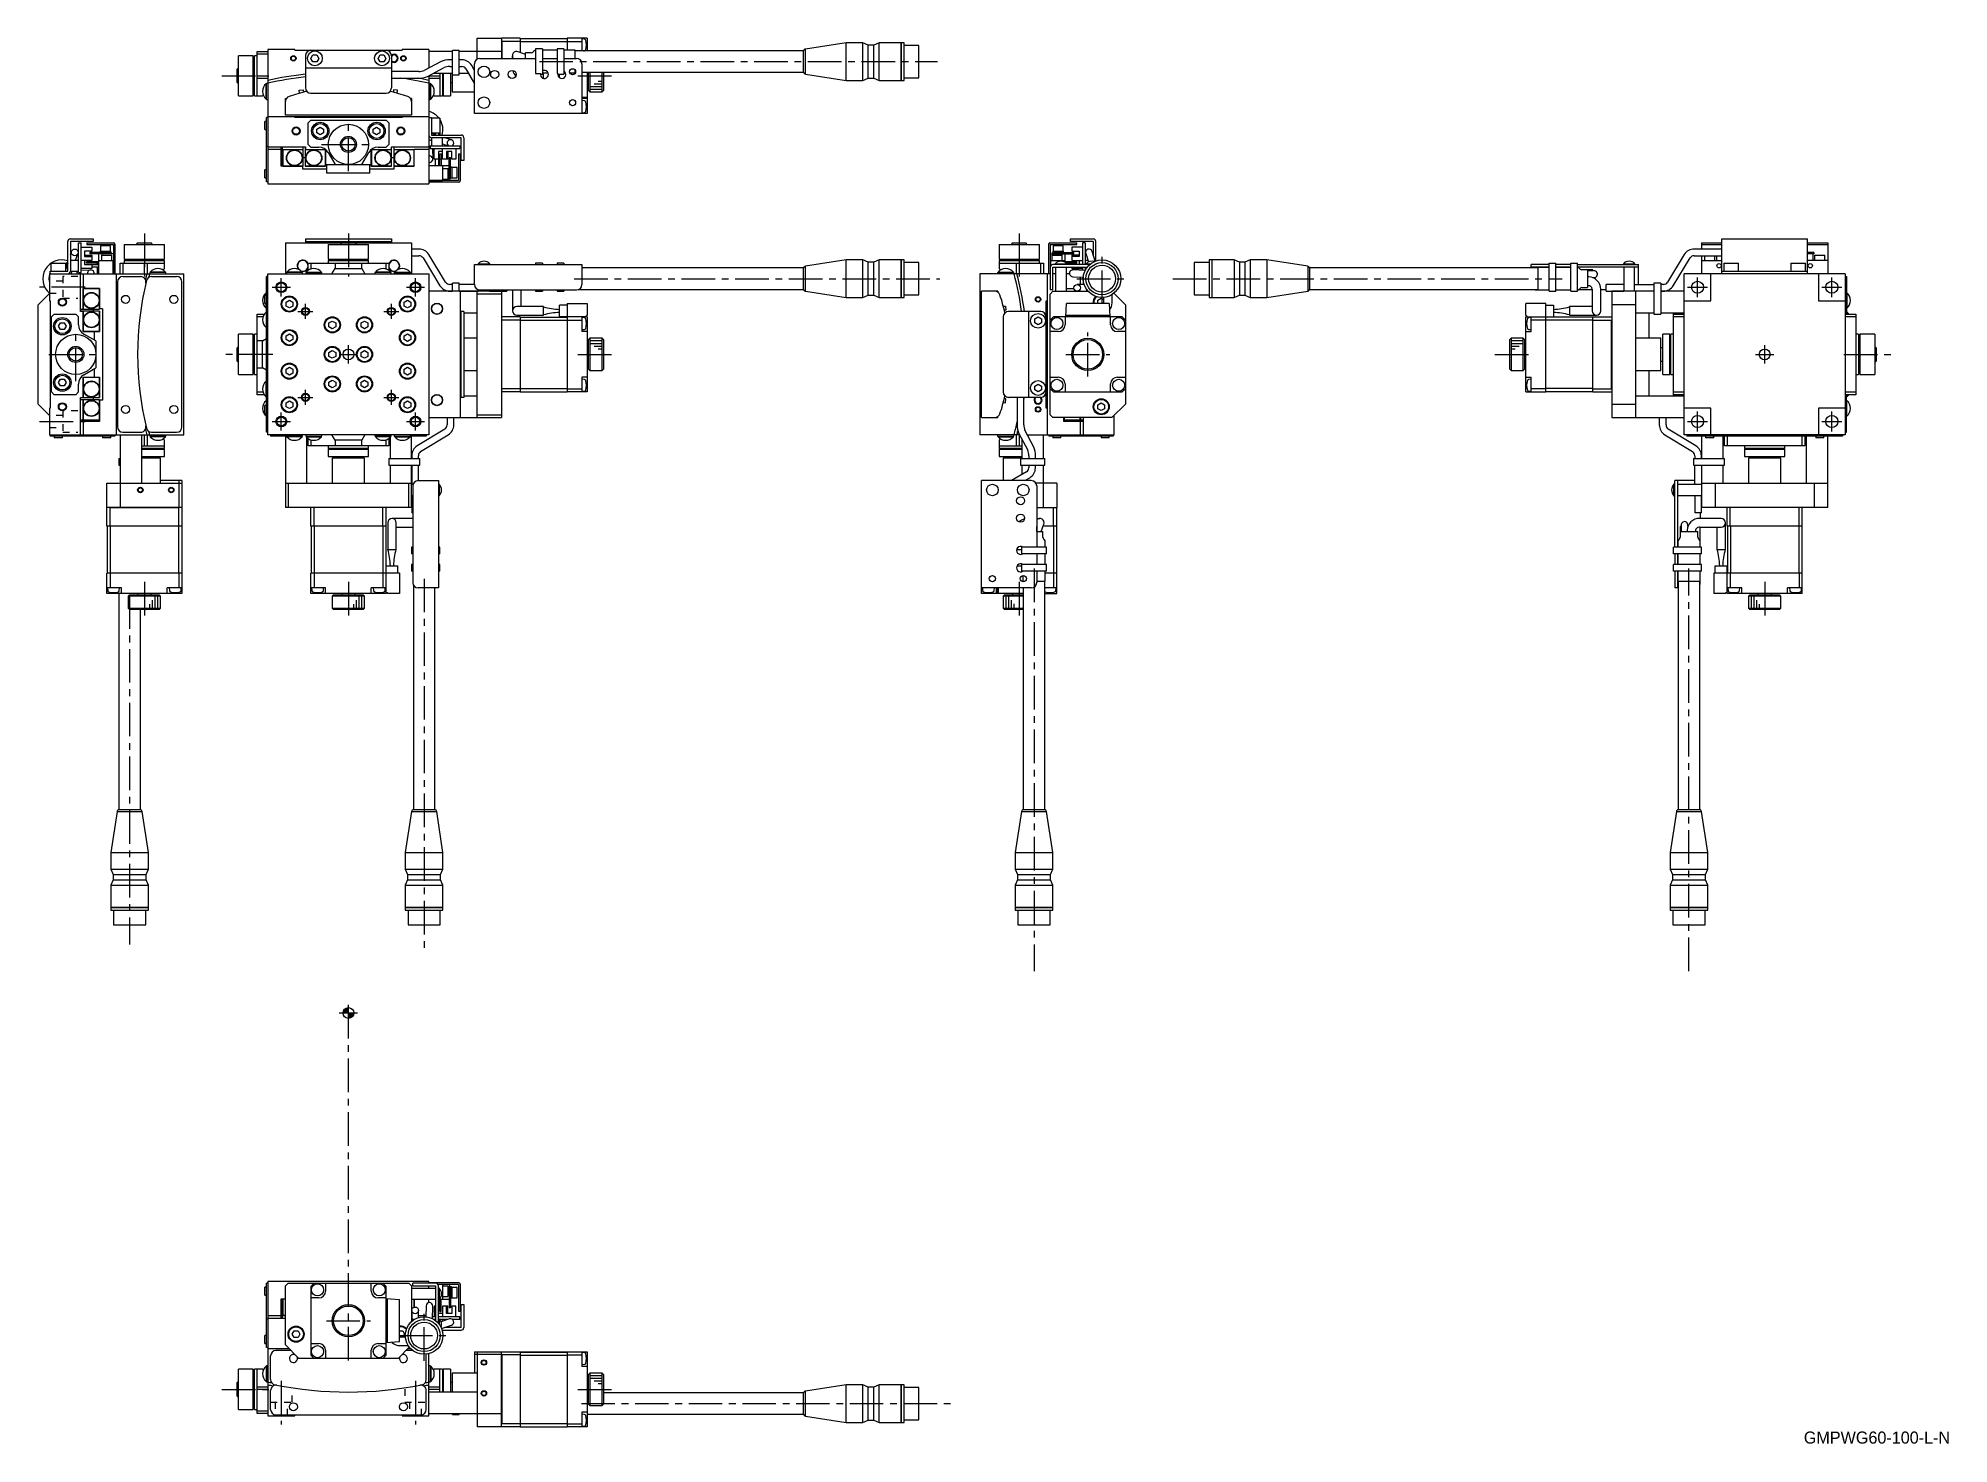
# Model space of a CAD drawing. Extents: x -286 to 426, y 17 to 540.
import ezdxf

# ---------------------------------------------------------------- set-up
doc = ezdxf.new("R2010")
doc.units = 0
doc.header["$LTSCALE"] = 10
doc.linetypes.add('CENTER', pattern=[2, 1.25, -0.25, 0.25, -0.25])
doc.linetypes.add('DOT', pattern=[0.5, 0.25, -0.25])
doc.layers.add('1', color=7, linetype='CONTINUOUS')
doc.layers.add('21', color=7, linetype='CONTINUOUS')
doc.styles.get("Standard").update_dxf_attribs({"font": 'FGP教科書体NT-M'})

msp = doc.modelspace()

# ---------------------------------------------------------------- texts
at = {"layer": '1', "color": 7}
msp.add_text('GMPWG60-100-L-N', height=4.5, dxfattribs=at).set_placement((372.121875, 16.993359))

# ---------------------------------------------------------------- blocks, each defined once
blk = doc.blocks.new('AID3793')
at = {"layer": '21', "color": 7, "linetype": 'CONTINUOUS'}
blk.add_circle((-170.102361, 177.398326), 2, dxfattribs=at)
for centre, radius, start, end in [((-170.102361, 177.398326), 1.8, 90, 180), ((-170.102361, 177.398326), 1.6, 90, 180), ((-170.102361, 177.398326), 1.4, 90, 179.999955), ((-170.102361, 177.398326), 1.2, 90, 179.99997), ((-170.102361, 177.398326), 1, 90, 179.999964), ((-170.102363, 177.398328), 0.799999, 89.999799, 180.000086), ((-170.102361, 177.398326), 0.6, 89.99994, 180), ((-170.102361, 177.398326), 0.4, 90, 180), ((-170.102361, 177.398326), 0.2, 90, 180), ((-170.102361, 177.398326), 0.6, 269.99994, 0), ((-170.102361, 177.398326), 1.8, 270, 0), ((-170.102361, 177.398326), 1.6, 270, 0), ((-170.102361, 177.398326), 0.4, 270, 0), ((-170.102361, 177.398326), 0.2, 270, 0), ((-170.102361, 177.398326), 1.2, 270, 359.99997), ((-170.102361, 177.398326), 1.4, 270, 359.999955), ((-170.102361, 177.398326), 1, 270, 359.999964), ((-170.102363, 177.398328), 0.799999, 270.000201, 359.999914)]:
    blk.add_arc(centre, radius, start, end, dxfattribs=at)

# ---------------------------------------------------------------- linework, layer by layer
at = {"layer": '1', "color": 7, "linetype": 'CONTINUOUS'}
for p, q in [((-211.102361, 518.971607), (-211.102361, 533.971607)), ((-205.602361, 533.971607), (-211.102361, 533.971607)), ((-205.602361, 518.971607), (-205.602361, 533.971607)), ((-205.102361, 518.971607), (-205.102361, 533.971607)), ((-204.102361, 533.971607), (-205.102361, 533.971607)), ((-204.102361, 535.471607), (-200.102361, 535.471607)), ((-204.102361, 518.971607), (-204.102361, 535.471607)), ((-200.102361, 534.471607), (-204.102361, 534.471607)), ((-190.102361, 536.271607), (-200.102361, 536.271607)), ((-200.102361, 536.271607), (-200.102361, 486.271607)), ((-190.102361, 535.971607), (-190.102361, 536.271607)), ((-190.102361, 535.971607), (-150.102361, 535.971607)), ((-186.102361, 533.971607), (-186.102361, 521.971607)), ((-184.045737, 532.971607), (-183.324049, 534.221607)), ((-183.324049, 534.221607), (-181.880673, 534.221607)), ((-181.880673, 534.221607), (-181.158985, 532.971607)), ((-159.045737, 532.971607), (-158.324049, 534.221607)), ((-158.324049, 534.221607), (-156.880673, 534.221607)), ((-156.880673, 534.221607), (-156.158985, 532.971607)), ((-154.102361, 533.971607), (-154.102361, 521.971607)), ((-150.102361, 536.271607), (-150.102361, 535.971607)), ((-140.102361, 536.271607), (-150.102361, 536.271607)), ((-140.102361, 536.271607), (-140.102361, 529.359859)), ((-131.352361, 535.471607), (-140.102361, 535.471607)), ((-128.852361, 535.871607), (-131.352361, 535.871607)), ((-131.352361, 526.871607), (-131.352361, 535.871607)), ((-128.852361, 526.871607), (-128.852361, 535.871607)), ((-113.102361, 535.471607), (-128.852361, 535.471607)), ((-122.102361, 540.471607), (-113.102361, 540.471607)), ((-122.102361, 532.703658), (-122.102361, 540.471607)), ((-113.052361, 540.471607), (-113.102361, 540.421607)), ((-113.102361, 540.471607), (-113.102361, 532.971607)), ((-113.102361, 539.371607), (-113.002361, 539.271607)), ((-106.102361, 540.471607), (-113.052361, 540.471607)), ((-113.002361, 539.271607), (-113.002361, 532.971607)), ((-106.102361, 539.271607), (-113.002361, 539.271607)), ((-109.002361, 532.971607), (-109.002361, 533.936148)), ((-104.102284, 534.437702), (-106.855129, 535.439656)), ((-106.102361, 540.471607), (-106.102361, 535.165671)), ((-106.102361, 540.371607), (-88.602361, 540.371607)), ((-106.102361, 539.230186), (-88.602361, 539.230186)), ((-104.102361, 532.971607), (-104.102361, 535.071607)), ((-102.016578, 535.071607), (-104.102361, 535.071607)), ((-100.995258, 535.678714), (-101.309471, 535.3645)), ((-97.852365, 536.471607), (-100.352365, 536.471607)), ((-100.352365, 536.471607), (-100.352365, 527.370946)), ((-97.852365, 536.471607), (-97.852365, 527.071607)), ((-92.352361, 535.971607), (-97.852361, 535.971607)), ((-89.852365, 536.471607), (-92.352365, 536.471607)), ((-92.352365, 536.471607), (-92.352365, 527.370946)), ((-89.852365, 536.471607), (-89.852365, 527.071607)), ((-85.602365, 535.971607), (-89.852361, 535.971607)), ((-81.102361, 540.471607), (-88.602361, 540.471607)), ((-88.602361, 540.471607), (-88.602361, 535.971607)), ((-88.602361, 539.271607), (-83.102361, 539.271607)), ((-85.602365, 532.971607), (-85.602365, 535.971607)), ((-0.560021, 535.771607), (-85.602365, 535.771607)), ((-83.102361, 540.471607), (-83.102361, 535.771607)), ((-82.117081, 540.135406), (-83.102361, 540.221607)), ((-82.530858, 535.771607), (-82.117081, 535.807808)), ((-81.102361, 540.471607), (-81.102361, 535.771607)), ((-0.560021, 527.771607), (-0.560021, 535.771607)), ((15.397635, 538.771606), (0.163653, 536.455933)), ((0.163653, 527.087282), (0.163653, 536.455933)), ((21.590634, 538.771606), (15.397635, 538.771606)), ((15.397635, 524.771608), (15.397635, 538.771606)), ((23.590634, 537.921607), (21.590634, 538.771606)), ((21.590634, 524.771608), (21.590634, 538.771606)), ((25.590634, 537.921607), (23.590634, 537.921607)), ((23.590634, 525.621607), (23.590634, 537.921607)), ((27.590634, 538.771606), (25.590634, 537.921607)), ((25.590634, 525.621607), (25.590634, 537.921607)), ((35.847634, 538.771606), (27.590634, 538.771606)), ((27.590634, 524.771608), (27.590634, 538.771606)), ((35.897634, 538.721606), (35.847634, 538.771606)), ((35.847634, 524.771608), (35.847634, 538.771606)), ((36.897636, 538.771606), (35.897634, 538.771606)), ((35.897634, 524.771608), (35.897634, 538.771606)), ((36.897636, 524.771608), (36.897636, 538.771606)), ((42.397637, 537.771605), (36.897636, 537.771605)), ((42.397637, 525.771609), (42.397637, 537.771605)), ((-211.102361, 529.471607), (-211.602361, 528.971607)), ((-211.602361, 523.971607), (-211.602361, 528.971607)), ((-205.102361, 530.471607), (-205.602361, 530.471607)), ((-186.102361, 529.471607), (-154.102361, 529.471607)), ((-183.324049, 531.721607), (-184.045737, 532.971607)), ((-181.880673, 531.721607), (-183.324049, 531.721607)), ((-181.158985, 532.971607), (-181.880673, 531.721607)), ((-158.324049, 531.721607), (-159.045737, 532.971607)), ((-156.880673, 531.721607), (-158.324049, 531.721607)), ((-156.158985, 532.971607), (-156.880673, 531.721607)), ((-143.834412, 528.121607), (-154.102361, 528.121607)), ((-135.558251, 531.792017), (-141.8262, 528.437203)), ((-140.646471, 526.233062), (-134.378522, 529.587876)), ((-138.332442, 527.471607), (-131.352361, 527.471607)), ((-136.102361, 527.471607), (-136.102361, 518.971607)), ((-135.102361, 527.471607), (-135.102361, 518.971607)), ((-134.802361, 527.471607), (-134.802361, 518.971607)), ((-131.352361, 532.403472), (-132.37031, 532.403472)), ((-132.37031, 529.903472), (-131.352361, 529.903472)), ((-132.102361, 527.471607), (-132.102361, 518.971607)), ((-131.402361, 527.471607), (-131.402361, 520.471607)), ((-131.352361, 526.871607), (-128.852361, 526.871607)), ((-127.834412, 532.403472), (-128.852361, 532.403472)), ((-128.852361, 529.903472), (-127.834412, 529.903472)), ((-128.852361, 527.471607), (-125.420011, 527.471607)), ((-126.318867, 529.028472), (-123.102361, 523.45732)), ((-123.102361, 528.45732), (-124.153804, 530.278472)), ((-123.102361, 512.471607), (-123.102361, 530.971607)), ((-121.102361, 532.971607), (-100.352361, 532.971607)), ((-100.352361, 527.370946), (-98.548227, 527.370946)), ((-98.599024, 527.071607), (-97.852365, 527.071607)), ((-97.852361, 532.971607), (-92.352361, 532.971607)), ((-97.852361, 527.571607), (-95.727588, 527.571607)), ((-97.402361, 525.501913), (-97.402361, 527.571607)), ((-92.352361, 527.370946), (-92.048227, 527.370946)), ((-92.099024, 527.071607), (-89.852365, 527.071607)), ((-91.402361, 525.70275), (-91.402361, 527.071607)), ((-89.852361, 532.971607), (-85.102361, 532.971607)), ((-89.852361, 527.571607), (-89.227588, 527.571607)), ((-87.680554, 527.571607), (-85.602365, 527.571607)), ((-85.602365, 527.571607), (-85.602365, 528.539504)), ((-85.602365, 527.771607), (-85.469886, 527.771607)), ((-83.102361, 530.971607), (-83.102361, 512.471607)), ((-83.102361, 527.771607), (-0.560021, 527.771607)), ((-81.102361, 527.771607), (-81.102361, 512.471607)), ((-80.602361, 520.971607), (-80.602361, 527.771607)), ((-80.102361, 527.771607), (-80.102361, 520.471607)), ((-75.602361, 520.471607), (-75.602361, 527.771607)), ((-75.102361, 527.771607), (-75.102361, 520.971607)), ((0.163653, 527.087282), (15.397635, 524.771608)), ((-211.602361, 523.971607), (-211.102361, 523.471607)), ((-205.602361, 522.471607), (-205.102361, 522.471607)), ((-204.102361, 526.471607), (-200.102361, 526.471607)), ((-200.102361, 525.471607), (-204.102361, 525.471607)), ((-200.602361, 523.511607), (-200.761918, 523.511607)), ((-200.761916, 517.811607), (-200.761916, 523.511607)), ((-200.102361, 523.661607), (-200.602363, 523.661607)), ((-200.602361, 517.661607), (-200.602361, 523.661607)), ((-188.407214, 521.0679), (-186.912922, 521.198634)), ((-188.310463, 519.962028), (-188.407214, 521.0679)), ((-186.912922, 521.198634), (-186.837942, 520.341603)), ((-184.102361, 519.971607), (-156.102361, 519.971607)), ((-154.102361, 525.621607), (-143.834412, 525.621607)), ((-153.2918, 521.198634), (-153.36678, 520.341603)), ((-151.797508, 521.0679), (-153.2918, 521.198634)), ((-151.894259, 519.962028), (-151.797508, 521.0679)), ((-139.602361, 523.661607), (-140.102363, 523.661607)), ((-140.102361, 526.524288), (-140.102361, 486.271607)), ((-140.102361, 526.471607), (-136.102361, 526.471607)), ((-136.102361, 525.471607), (-140.102361, 525.471607)), ((-139.442806, 523.511607), (-139.602363, 523.511607)), ((-139.602361, 517.661607), (-139.602361, 523.661607)), ((-139.442806, 517.811607), (-139.442806, 523.511607)), ((-135.102361, 522.471607), (-134.802361, 522.471607)), ((-132.102361, 523.971607), (-131.402361, 523.971607)), ((-131.402361, 520.471607), (-123.102361, 520.471607)), ((-81.102361, 523.971607), (-80.602361, 523.971607)), ((-80.602361, 520.971607), (-80.102361, 520.471607)), ((-80.102361, 520.471607), (-75.602361, 520.471607)), ((-75.602361, 520.471607), (-75.102361, 520.971607)), ((15.397635, 524.771608), (21.590634, 524.771608)), ((21.590634, 524.771608), (23.590634, 525.621607)), ((23.590634, 525.621607), (25.590634, 525.621607)), ((25.590634, 525.621607), (27.590634, 524.771608)), ((27.590634, 524.771608), (35.847634, 524.771608)), ((35.847634, 524.771608), (35.897634, 524.821608)), ((35.897634, 524.771608), (36.897636, 524.771608)), ((36.897636, 525.771609), (42.397637, 525.771609)), ((-211.102361, 518.971607), (-205.602361, 518.971607)), ((-205.102361, 518.971607), (-202.102361, 518.971607)), ((-202.102361, 518.971607), (-201.82293, 519.251038)), ((-200.761918, 517.811607), (-200.602361, 517.811607)), ((-200.602363, 517.661607), (-200.102361, 517.661607)), ((-193.602361, 511.871607), (-193.602361, 517.971607)), ((-193.602361, 517.971607), (-193.28029, 517.971607)), ((-146.602361, 517.971607), (-146.924433, 517.971607)), ((-146.602361, 517.971607), (-146.602361, 511.871607)), ((-140.102363, 517.661607), (-139.602361, 517.661607)), ((-139.602363, 517.811607), (-139.442806, 517.811607)), ((-138.381792, 519.251038), (-138.102361, 518.971607)), ((-138.102361, 518.971607), (-135.102361, 518.971607)), ((-134.802361, 518.971607), (-132.102361, 518.971607)), ((-83.102361, 518.571241), (-81.102361, 518.571241)), ((-83.102361, 518.221607), (-81.402361, 518.221607)), ((-81.102361, 517.971607), (-83.102361, 517.971607)), ((-82.117081, 517.135406), (-83.102361, 517.221607)), ((-83.102361, 512.721607), (-82.117081, 512.807808)), ((-81.402361, 518.221607), (-81.402361, 518.256571)), ((-81.102361, 518.256571), (-81.402361, 518.256571)), ((-200.602361, 509.421607), (-201.202361, 509.421607)), ((-201.202361, 506.421607), (-201.202361, 509.421607)), ((-201.202361, 506.421607), (-200.602361, 506.421607)), ((-200.602361, 486.921607), (-200.602361, 510.921607)), ((-200.102361, 510.921607), (-200.602361, 510.921607)), ((-200.102361, 511.271607), (-140.102361, 511.271607)), ((-146.602361, 511.871607), (-193.602361, 511.871607)), ((-190.102361, 510.971607), (-190.102361, 511.271607)), ((-150.102361, 510.971607), (-190.102361, 510.971607)), ((-184.102361, 509.921607), (-185.102361, 508.921607)), ((-185.102361, 500.921607), (-185.102361, 508.921607)), ((-184.102361, 509.921607), (-156.102361, 509.921607)), ((-181.852361, 506.643295), (-180.602361, 507.364983)), ((-181.852361, 505.199919), (-181.852361, 506.643295)), ((-180.602361, 507.364983), (-179.352361, 506.643295)), ((-179.352361, 506.643295), (-179.352361, 505.199919)), ((-160.852361, 506.643295), (-159.602361, 507.364983)), ((-160.852361, 505.199919), (-160.852361, 506.643295)), ((-159.602361, 507.364983), (-158.352361, 506.643295)), ((-158.352361, 506.643295), (-158.352361, 505.199919)), ((-155.102361, 508.921607), (-156.102361, 509.921607)), ((-155.102361, 508.921607), (-155.102361, 500.921607)), ((-150.102361, 511.271607), (-150.102361, 510.971607)), ((-140.102361, 510.921607), (-139.102361, 510.921607)), ((-139.102361, 510.921607), (-139.102361, 504.421607)), ((-136.102361, 510.671607), (-139.102361, 510.671607)), ((-136.102361, 510.671607), (-136.102361, 504.421607)), ((-81.102361, 512.471607), (-123.102361, 512.471607)), ((-200.602361, 500.318113), (-200.102361, 500.318113)), ((-200.102361, 500.027285), (-186.102361, 500.027285)), ((-195.102361, 498.992696), (-200.102361, 498.992696)), ((-195.102361, 492.771266), (-195.102361, 500.027285)), ((-194.602361, 492.785358), (-194.602361, 500.027285)), ((-194.552361, 498.942685), (-194.600702, 499.005568)), ((-194.600702, 499.005568), (-187.002361, 499.005568)), ((-194.552361, 498.942685), (-194.552361, 492.821255)), ((-187.002361, 498.942685), (-194.552361, 498.942685)), ((-187.002361, 492.784825), (-187.002361, 500.027285)), ((-186.202361, 500.027285), (-186.202361, 492.784825)), ((-186.202361, 499.005568), (-186.102361, 499.005567)), ((-178.652361, 498.942686), (-186.202361, 498.942686)), ((-186.102361, 500.027285), (-186.102361, 498.992696)), ((-186.102361, 498.992696), (-178.602361, 498.992696)), ((-185.102361, 500.921607), (-184.102361, 499.921607)), ((-184.102361, 499.921607), (-181.164539, 499.921607)), ((-180.602361, 504.478232), (-181.852361, 505.199919)), ((-179.352361, 505.199919), (-180.602361, 504.478232)), ((-178.613916, 498.992696), (-178.652361, 498.942686)), ((-178.652361, 492.821255), (-178.652361, 498.942686)), ((-178.602361, 498.992696), (-178.602361, 492.785359)), ((-161.602361, 498.992696), (-154.102361, 498.992696)), ((-161.602361, 492.785358), (-161.602361, 498.992696)), ((-161.552361, 498.942685), (-161.590807, 498.992696)), ((-161.552361, 498.942685), (-161.552361, 492.821255)), ((-154.002361, 498.942685), (-161.552361, 498.942685)), ((-159.602361, 504.478232), (-160.852361, 505.199919)), ((-158.352361, 505.199919), (-159.602361, 504.478232)), ((-159.040183, 499.921607), (-156.102361, 499.921607)), ((-156.102361, 499.921607), (-155.102361, 500.921607)), ((-154.102361, 500.027285), (-140.102361, 500.027285)), ((-154.102361, 498.992696), (-154.102361, 500.027285)), ((-154.102361, 499.005568), (-154.002361, 499.005568)), ((-154.002361, 492.784825), (-154.002361, 500.027285)), ((-153.202361, 500.027285), (-153.202361, 492.784825)), ((-153.202361, 499.005568), (-145.60402, 499.005568)), ((-145.652361, 498.942685), (-153.202361, 498.942685)), ((-145.60402, 499.005568), (-145.652361, 498.942685)), ((-145.652361, 492.821255), (-145.652361, 498.942685)), ((-145.602361, 492.771266), (-145.602361, 499.006009)), ((-140.102361, 498.992696), (-145.602361, 498.992696)), ((-140.102361, 502.706637), (-139.102361, 502.381717)), ((-140.102361, 500.421607), (-128.602361, 500.421607)), ((-139.602361, 500.421607), (-139.602361, 499.421607)), ((-139.602361, 499.421607), (-128.602361, 499.421607)), ((-139.102361, 505.171607), (-136.102361, 505.171607)), ((-137.290327, 504.421607), (-139.102361, 505.010373)), ((-139.102361, 504.421607), (-128.102361, 504.421607)), ((-139.102361, 503.421607), (-139.102361, 500.421607)), ((-128.102361, 503.421607), (-139.102361, 503.421607)), ((-138.985116, 504.972278), (-138.992077, 505.171607)), ((-138.79128, 499.421607), (-138.653123, 495.465232)), ((-138.102361, 495.421607), (-138.102361, 499.421607)), ((-137.602361, 504.522993), (-137.602361, 505.171607)), ((-136.602361, 505.171607), (-136.602361, 504.421607)), ((-136.310114, 504.571607), (-136.602361, 504.571607)), ((-136.310114, 504.571607), (-136.310114, 504.421607)), ((-135.102361, 500.421607), (-135.102361, 503.421607)), ((-135.102361, 501.082039), (-133.069763, 500.421607)), ((-135.102361, 495.421607), (-135.102361, 499.421607)), ((-131.71609, 502.610427), (-134.212643, 503.421607)), ((-130.102361, 499.421607), (-130.102361, 495.421607)), ((-128.602361, 500.421607), (-128.602361, 499.421607)), ((-128.102361, 494.921607), (-128.102361, 503.421607)), ((-127.102361, 503.421607), (-127.102361, 494.921607)), ((-200.602361, 491.421607), (-201.202361, 491.421607)), ((-201.202361, 488.421607), (-201.202361, 491.421607)), ((-194.602361, 496.921607), (-195.102361, 496.921607)), ((-194.602361, 494.409562), (-195.102361, 494.426364)), ((-195.102361, 493.659788), (-194.602361, 493.679039)), ((-187.102361, 492.771266), (-195.102361, 492.771266)), ((-194.600467, 492.784825), (-194.552361, 492.821255)), ((-187.002361, 492.784825), (-194.600467, 492.784825)), ((-194.552361, 492.821255), (-187.002361, 492.821255)), ((-187.297369, 496.630622), (-187.002361, 496.936335)), ((-187.002361, 494.833102), (-187.296036, 495.137783)), ((-187.102361, 491.731863), (-187.102361, 492.784825)), ((-178.102361, 491.731863), (-187.102361, 491.731863)), ((-186.202361, 495.921607), (-187.002361, 495.921607)), ((-186.202361, 496.936336), (-185.907353, 496.630623)), ((-185.908686, 495.137784), (-186.202361, 494.833103)), ((-186.202361, 492.821255), (-178.652361, 492.821255)), ((-178.604256, 492.784825), (-186.202361, 492.784825)), ((-178.604256, 492.784825), (-178.652361, 492.821255)), ((-178.602361, 493.421607), (-161.602361, 493.421607)), ((-178.102361, 490.171306), (-178.102361, 493.421607)), ((-177.700437, 497.921607), (-175.102361, 493.421607)), ((-165.102361, 493.421607), (-162.504285, 497.921607)), ((-162.102361, 490.171306), (-162.102361, 493.421607)), ((-153.102361, 491.731863), (-162.102361, 491.731863)), ((-161.600467, 492.784825), (-161.552361, 492.821255)), ((-154.002361, 492.784825), (-161.600467, 492.784825)), ((-161.552361, 492.821255), (-154.002361, 492.821255)), ((-154.297369, 496.630622), (-154.002361, 496.936335)), ((-154.002361, 494.833102), (-154.296036, 495.137783)), ((-153.202361, 495.921607), (-154.002361, 495.921607)), ((-153.202361, 496.936335), (-152.907353, 496.630622)), ((-152.908686, 495.137783), (-153.202361, 494.833102)), ((-153.202361, 492.821255), (-145.652361, 492.821255)), ((-145.604256, 492.784825), (-153.202361, 492.784825)), ((-153.102361, 491.731863), (-153.102361, 492.784825)), ((-145.602361, 492.771266), (-153.102361, 492.771266)), ((-145.604256, 492.784825), (-145.652361, 492.821255)), ((-132.602361, 492.921607), (-140.102361, 492.921607)), ((-136.602361, 495.421607), (-138.102361, 495.421607)), ((-137.602361, 492.921607), (-137.602361, 495.421607)), ((-136.602361, 498.221607), (-136.602361, 492.921607)), ((-135.102361, 498.221607), (-136.602361, 498.221607)), ((-136.310114, 493.071607), (-136.602361, 493.071607)), ((-136.310114, 493.071607), (-136.310114, 492.921607)), ((-136.102361, 497.421607), (-135.602361, 497.421607)), ((-136.102361, 492.921607), (-136.102361, 497.421607)), ((-135.602361, 495.421607), (-136.102361, 495.421607)), ((-135.602361, 497.421607), (-135.602361, 492.921607)), ((-133.102361, 495.421607), (-135.102361, 495.421607)), ((-135.102361, 492.921607), (-135.102361, 487.421607)), ((-133.102361, 491.821607), (-135.102361, 491.821607)), ((-133.602361, 498.221607), (-133.602361, 495.421607)), ((-131.602361, 498.221607), (-133.602361, 498.221607)), ((-133.102361, 498.221607), (-133.102361, 495.421607)), ((-133.102361, 491.821607), (-133.102361, 488.021607)), ((-132.602361, 491.775482), (-133.102361, 491.775482)), ((-132.102361, 495.925264), (-132.602361, 495.925264)), ((-132.602361, 487.421607), (-132.602361, 495.925264)), ((-132.102361, 495.768471), (-132.602361, 495.768471)), ((-132.102361, 488.073617), (-132.102361, 495.925264)), ((-131.602361, 492.421607), (-132.102361, 492.421607)), ((-131.602361, 495.421607), (-131.602361, 498.221607)), ((-130.102361, 495.421607), (-131.602361, 495.421607)), ((-131.602361, 492.421607), (-131.602361, 488.421607)), ((-129.602361, 492.321607), (-131.602361, 492.321607)), ((-129.602361, 488.521607), (-129.602361, 492.321607)), ((-128.502361, 497.321607), (-129.102361, 497.321607)), ((-129.102361, 497.321607), (-129.102361, 487.421607)), ((-128.502361, 497.321607), (-128.502361, 487.321607)), ((-127.102361, 494.921607), (-128.102361, 494.921607)), ((-201.202361, 488.421607), (-200.602361, 488.421607)), ((-200.102361, 486.921607), (-200.602361, 486.921607)), ((-200.102361, 486.271607), (-140.102361, 486.271607)), ((-162.102361, 490.171306), (-178.102361, 490.171306)), ((-140.102361, 487.471607), (-135.102361, 487.471607)), ((-129.102361, 487.421607), (-140.102361, 487.421607)), ((-129.002361, 486.821607), (-140.102361, 486.821607)), ((-135.102361, 488.021607), (-133.102361, 488.021607)), ((-132.102361, 488.806818), (-132.602361, 488.806818)), ((-132.102361, 488.073617), (-132.602361, 488.073617)), ((-132.102361, 488.421607), (-131.602361, 488.421607)), ((-131.602361, 488.521607), (-129.602361, 488.521607)), ((-274.675831, 453.698358), (-274.675831, 464.698358)), ((-273.675831, 465.698358), (-265.175831, 465.698358)), ((-273.675831, 464.698358), (-273.675831, 453.698358)), ((-265.175831, 464.698358), (-273.675831, 464.698358)), ((-270.675831, 453.198358), (-270.675831, 464.198358)), ((-270.675831, 464.198358), (-269.675831, 464.198358)), ((-269.675831, 453.198358), (-269.675831, 464.198358)), ((-269.675831, 462.698358), (-265.675831, 462.698358)), ((-267.575831, 464.298358), (-267.575831, 463.698358)), ((-267.575831, 464.298358), (-257.575831, 464.298358)), ((-267.575831, 463.698358), (-257.675831, 463.698358)), ((-265.675831, 462.698358), (-265.675831, 461.198358)), ((-265.175831, 465.698358), (-265.175831, 464.698358)), ((-258.725831, 463.198358), (-262.525831, 463.198358)), ((-262.525831, 463.198358), (-262.525831, 461.198358)), ((-258.725831, 461.198358), (-258.725831, 463.198358)), ((-257.675831, 463.698358), (-257.675831, 452.698358)), ((-257.075831, 463.798358), (-257.075831, 452.698358)), ((-253.625831, 463.698358), (-253.625831, 458.198358)), ((-253.625831, 463.698358), (-238.625831, 463.698358)), ((-248.625831, 464.198358), (-249.125831, 463.698358)), ((-248.625831, 464.198358), (-243.625831, 464.198358)), ((-243.125831, 463.698358), (-243.625831, 464.198358)), ((-238.625831, 458.198358), (-238.625831, 463.698358)), ((-193.602361, 464.298358), (-193.602361, 452.698358)), ((-193.602361, 464.298358), (-146.602361, 464.298358)), ((-186.102361, 465.698358), (-186.102361, 464.298358)), ((-186.102361, 465.698358), (-154.102361, 465.698358)), ((-186.102361, 464.698358), (-154.102361, 464.698358)), ((-177.602361, 463.698358), (-162.602361, 463.698358)), ((-177.602361, 463.698358), (-177.602361, 458.198358)), ((-172.602361, 464.198358), (-173.102361, 463.698358)), ((-172.602361, 464.198358), (-167.602361, 464.198358)), ((-167.102361, 463.698358), (-167.602361, 464.198358)), ((-162.602361, 458.198358), (-162.602361, 463.698358)), ((-154.102361, 465.698358), (-154.102361, 464.298358)), ((-146.602361, 464.298358), (-146.602361, 452.698358)), ((72.320665, 463.698358), (87.320665, 463.698358)), ((72.320665, 463.698358), (72.320665, 458.198358)), ((77.320665, 464.198358), (76.820665, 463.698358)), ((77.320665, 464.198358), (82.320665, 464.198358)), ((82.820665, 463.698358), (82.320665, 464.198358)), ((87.320665, 458.198358), (87.320665, 463.698358)), ((90.770665, 463.798358), (90.770665, 452.698358)), ((91.270665, 464.298358), (101.270665, 464.298358)), ((91.370665, 463.698358), (101.270665, 463.698358)), ((91.370665, 463.698358), (91.370665, 446.698358)), ((96.220665, 463.198358), (92.420665, 463.198358)), ((92.420665, 463.198358), (92.420665, 461.198358)), ((96.220665, 461.198358), (96.220665, 463.198358)), ((98.870665, 465.698358), (107.370665, 465.698358)), ((98.870665, 464.698358), (98.870665, 465.698358)), ((107.370665, 464.698358), (98.870665, 464.698358)), ((103.370665, 462.698358), (99.370665, 462.698358)), ((99.370665, 462.698358), (99.370665, 461.198358)), ((101.270665, 463.698358), (101.270665, 464.298358)), ((103.370665, 464.198358), (103.370665, 456.198358)), ((104.370665, 464.198358), (103.370665, 464.198358)), ((104.370665, 464.198358), (104.370665, 456.198358)), ((107.370665, 464.698358), (107.370665, 459.81915)), ((108.370665, 457.509711), (108.370665, 464.698358)), ((334.043249, 464.298358), (334.043249, 461.948358)), ((334.043249, 464.298358), (341.543249, 464.298358)), ((334.043249, 463.698358), (341.543249, 463.698358)), ((341.543249, 452.698358), (341.543249, 465.698358)), ((341.543249, 465.698358), (373.543249, 465.698358)), ((373.543249, 452.698358), (373.543249, 465.698358)), ((373.543249, 464.298358), (381.043249, 464.298358)), ((373.543249, 463.698358), (381.043249, 463.698358)), ((381.043249, 464.298358), (381.043249, 452.698358)), ((-280.925831, 456.698359), (-275.101967, 456.698359)), ((-280.925831, 456.698358), (-280.925831, 453.698358)), ((-274.675831, 456.741466), (-275.425831, 454.433204)), ((-275.425831, 453.698358), (-275.425831, 456.698358)), ((-275.425831, 456.198358), (-274.852297, 456.198358)), ((-275.325831, 456.490606), (-275.325831, 456.198358)), ((-275.325831, 456.490606), (-274.75734, 456.490606)), ((-273.675831, 459.81915), (-273.264652, 461.08463)), ((-270.675831, 457.698358), (-273.675831, 457.698358)), ((-271.736262, 457.698358), (-270.887011, 460.312087)), ((-265.675831, 457.698358), (-269.675831, 457.698358)), ((-268.475831, 461.198358), (-268.475831, 459.198358)), ((-265.675831, 461.198358), (-268.475831, 461.198358)), ((-268.475831, 459.698358), (-265.675831, 459.698358)), ((-268.475831, 459.198358), (-265.675831, 459.198358)), ((-268.475831, 457.698358), (-268.475831, 456.198358)), ((-268.475831, 456.198358), (-263.175831, 456.198358)), ((-267.625831, 456.698358), (-267.625831, 457.198358)), ((-263.175831, 457.198358), (-267.625831, 457.198358)), ((-263.175831, 456.698358), (-267.625831, 456.698358)), ((-266.402858, 460.698358), (-266.402858, 460.198358)), ((-258.520456, 460.698358), (-266.402858, 460.698358)), ((-257.675831, 460.198358), (-266.402858, 460.198358)), ((-266.272124, 460.698358), (-266.272124, 460.198358)), ((-265.675831, 459.698358), (-265.675831, 457.698358)), ((-265.675831, 456.198358), (-265.675831, 454.698358)), ((-265.625831, 457.198358), (-265.625831, 456.698358)), ((-263.825831, 456.490606), (-263.825831, 456.198358)), ((-263.825831, 456.490606), (-263.175831, 456.490606)), ((-263.175831, 460.198358), (-263.175831, 452.698358)), ((-263.175831, 457.698358), (-257.675831, 457.698358)), ((-262.625831, 461.198358), (-258.625831, 461.198358)), ((-262.625831, 461.198358), (-262.625831, 460.698358)), ((-262.075831, 459.698358), (-262.075831, 457.698358)), ((-262.075831, 459.698358), (-258.275831, 459.698358)), ((-262.029706, 460.198358), (-262.029706, 459.698358)), ((-259.298761, 460.698358), (-259.298761, 460.198358)), ((-258.625831, 460.698358), (-258.625831, 461.198358)), ((-258.520456, 460.698358), (-258.520456, 460.198358)), ((-258.275831, 457.698358), (-258.275831, 459.698358)), ((-257.725831, 452.698358), (-257.725831, 457.698358)), ((-255.125831, 452.698358), (-255.125831, 456.698358)), ((-255.125831, 456.698358), (-238.625831, 456.698358)), ((-254.125831, 456.698358), (-254.125831, 452.698358)), ((-253.625831, 458.198358), (-238.625831, 458.198358)), ((-253.625831, 457.698358), (-253.625831, 456.698358)), ((-253.625831, 457.698358), (-238.625831, 457.698358)), ((-250.125831, 458.198358), (-250.125831, 457.698358)), ((-246.125831, 452.698358), (-246.125831, 456.698358)), ((-245.125831, 456.698358), (-245.125831, 452.698358)), ((-242.125831, 457.698358), (-242.125831, 458.198358)), ((-238.625831, 454.698358), (-238.625831, 457.698358)), ((-185.102361, 454.044667), (-185.102361, 456.698358)), ((-185.102361, 456.698358), (-155.102361, 456.698358)), ((-184.102361, 456.698358), (-184.102361, 454.531062)), ((-177.602361, 458.198358), (-162.602361, 458.198358)), ((-177.602361, 457.698358), (-162.602361, 457.698358)), ((-177.602361, 457.698358), (-177.602361, 456.698358)), ((-175.102361, 456.698358), (-175.102361, 454.698358)), ((-174.102361, 458.198358), (-174.102361, 457.698358)), ((-166.102361, 457.698358), (-166.102361, 458.198358)), ((-165.102361, 454.698358), (-165.102361, 456.698358)), ((-162.602361, 456.698358), (-162.602361, 457.698358)), ((-156.102361, 454.531063), (-156.102361, 456.698358)), ((-155.102361, 456.698358), (-155.102361, 454.044668)), ((-143.834412, 461.948358), (-146.602361, 461.948358)), ((-146.602361, 459.448358), (-143.834412, 459.448358)), ((-142.304858, 458.623114), (-136.036909, 448.298058)), ((-133.899864, 449.595377), (-140.167813, 459.920433)), ((-123.102361, 448.698358), (-123.102361, 456.198358)), ((-123.102361, 456.198358), (-83.102361, 456.198358)), ((-121.752361, 456.490606), (-121.752361, 456.198358)), ((-121.752361, 456.490606), (-117.452361, 456.490606)), ((-117.452361, 456.198358), (-117.452361, 456.490606)), ((-97.852361, 456.698358), (-100.352361, 456.698359)), ((-100.352361, 456.698359), (-100.352361, 456.198358)), ((-97.852361, 456.698358), (-97.852361, 456.198358)), ((-89.852361, 456.698358), (-92.352361, 456.698359)), ((-92.352361, 456.698359), (-92.352361, 456.198358)), ((-89.852361, 456.698358), (-89.852361, 456.198358)), ((-83.102361, 456.198358), (-83.102361, 448.698358)), ((15.397635, 457.898357), (0.163653, 455.582684)), ((0.163653, 446.214033), (0.163653, 455.582684)), ((15.397635, 443.898359), (15.397635, 457.898357)), ((21.590634, 457.898357), (15.397635, 457.898357)), ((21.590634, 443.898359), (21.590634, 457.898357)), ((23.590634, 457.048358), (21.590634, 457.898357)), ((23.590634, 444.748358), (23.590634, 457.048358)), ((25.590634, 457.048358), (23.590634, 457.048358)), ((27.590634, 457.898357), (25.590634, 457.048358)), ((25.590634, 444.748358), (25.590634, 457.048358)), ((27.590634, 443.898359), (27.590634, 457.898357)), ((35.847634, 457.898357), (27.590634, 457.898357)), ((35.847634, 443.898359), (35.847634, 457.898357)), ((35.897634, 457.848357), (35.847634, 457.898357)), ((35.897634, 443.898359), (35.897634, 457.898357)), ((36.897636, 457.898357), (35.897634, 457.898357)), ((36.897636, 443.898359), (36.897636, 457.898357)), ((42.397637, 456.898356), (36.897636, 456.898356)), ((42.397637, 444.89836), (42.397637, 456.898356)), ((72.320665, 458.198358), (87.320665, 458.198358)), ((72.320665, 457.698358), (87.320665, 457.698358)), ((72.320665, 457.698358), (72.320665, 454.698358)), ((72.320665, 456.698358), (88.820665, 456.698358)), ((75.820665, 458.198358), (75.820665, 457.698358)), ((78.820665, 452.698358), (78.820665, 456.698358)), ((79.820665, 456.698358), (79.820665, 452.698358)), ((83.820665, 457.698358), (83.820665, 458.198358)), ((87.320665, 456.698358), (87.320665, 457.698358)), ((87.820665, 452.698358), (87.820665, 456.698358)), ((88.820665, 456.698358), (88.820665, 452.698358)), ((91.370665, 460.198358), (100.097692, 460.198358)), ((91.370665, 457.698358), (96.870665, 457.698358)), ((91.420665, 457.698358), (91.420665, 455.510608)), ((91.970665, 459.698358), (91.970665, 457.698358)), ((91.970665, 459.698358), (95.770665, 459.698358)), ((92.21529, 460.198358), (92.21529, 460.698358)), ((92.21529, 460.698358), (100.097692, 460.698358)), ((92.320665, 461.198358), (96.320665, 461.198358)), ((92.320665, 461.198358), (92.320665, 460.698358)), ((106.097921, 456.198358), (92.370665, 456.198358)), ((92.993595, 460.198358), (92.993595, 460.698358)), ((93.220665, 456.490606), (93.220665, 456.198358)), ((93.220665, 456.490606), (97.520665, 456.490606)), ((95.72454, 460.198358), (95.72454, 459.698358)), ((95.770665, 457.698358), (95.770665, 459.698358)), ((96.320665, 460.698358), (96.320665, 461.198358)), ((96.870665, 456.996435), (96.870665, 460.198358)), ((101.320665, 457.198358), (96.870665, 457.198358)), ((101.320665, 456.698358), (97.296801, 456.698358)), ((97.520665, 456.198358), (97.520665, 456.490606)), ((99.370665, 461.198358), (102.170665, 461.198358)), ((102.170665, 459.698358), (99.370665, 459.698358)), ((99.370665, 459.698358), (99.370665, 457.698358)), ((102.170665, 459.198358), (99.370665, 459.198358)), ((99.370665, 457.698358), (103.370665, 457.698358)), ((99.966958, 460.198358), (99.966958, 460.698358)), ((100.097692, 460.198358), (100.097692, 460.698358)), ((101.320665, 456.698358), (101.320665, 457.198358)), ((102.170665, 461.198358), (102.170665, 459.198358)), ((102.170665, 457.698358), (102.170665, 456.198358)), ((105.431096, 457.698358), (104.370665, 457.698358)), ((104.581844, 460.312087), (105.617666, 457.124159)), ((104.720665, 456.490606), (104.720665, 456.198358)), ((104.720665, 456.490606), (106.46035, 456.490606)), ((108.147642, 457.427857), (106.959486, 461.08463)), ((114.589847, 456.698358), (114.620665, 456.698358)), ((114.620665, 456.677414), (114.620665, 456.698358)), ((145.043251, 456.898356), (145.043251, 444.89836)), ((150.543252, 456.898356), (145.043251, 456.898356)), ((150.543252, 457.898357), (150.543252, 443.898359)), ((151.543254, 457.898357), (150.543252, 457.898357)), ((151.543254, 457.898357), (151.543254, 443.898359)), ((151.593254, 457.898357), (151.543254, 457.848357)), ((151.593254, 457.898357), (151.593254, 443.898359)), ((159.850254, 457.898357), (151.593254, 457.898357)), ((159.850254, 457.898357), (159.850254, 443.898359)), ((161.850254, 457.048358), (159.850254, 457.898357)), ((161.850254, 457.048358), (161.850254, 444.748358)), ((163.850254, 457.048358), (161.850254, 457.048358)), ((165.850254, 457.898357), (163.850254, 457.048358)), ((163.850254, 457.048358), (163.850254, 444.748358)), ((165.850254, 457.898357), (165.850254, 443.898359)), ((172.043253, 457.898357), (165.850254, 457.898357)), ((172.043253, 457.898357), (172.043253, 443.898359)), ((187.277235, 455.582684), (172.043253, 457.898357)), ((187.277235, 455.582684), (187.277235, 446.214033)), ((270.543249, 454.898358), (270.543249, 456.198358)), ((277.293249, 456.198358), (270.543249, 456.198358)), ((277.293253, 456.698358), (279.793253, 456.698359)), ((277.293253, 446.198358), (277.293253, 456.698358)), ((285.293249, 456.198358), (279.793249, 456.198358)), ((279.793253, 446.198359), (279.793253, 456.698359)), ((285.293253, 456.698358), (287.793253, 456.698359)), ((285.293253, 446.198358), (285.293253, 456.698358)), ((287.793249, 456.198358), (310.543249, 456.198358)), ((287.793253, 446.198359), (287.793253, 456.698359)), ((304.893249, 456.490606), (304.893249, 456.198358)), ((304.893249, 456.490606), (309.193249, 456.490606)), ((309.193249, 456.198358), (309.193249, 456.490606)), ((310.543249, 448.770133), (310.543249, 456.198358)), ((327.608701, 459.920433), (321.340752, 449.595377)), ((323.477797, 448.298058), (329.745746, 458.623114)), ((341.543249, 461.948358), (331.2753, 461.948358)), ((331.2753, 459.448358), (341.543249, 459.448358)), ((334.043249, 459.448358), (334.043249, 452.698358)), ((334.043249, 457.698358), (341.543249, 457.698358)), ((335.143249, 459.448358), (335.143249, 457.698358)), ((338.943249, 457.698358), (338.943249, 459.448358)), ((339.543249, 459.448358), (339.543249, 457.698358)), ((342.293249, 456.698358), (342.293249, 453.698358)), ((342.293249, 456.698358), (347.793249, 456.698358)), ((347.793249, 453.698358), (347.793249, 456.698358)), ((367.293249, 456.698358), (367.293249, 453.698358)), ((367.293249, 456.698358), (372.793249, 456.698358)), ((372.793249, 453.698358), (372.793249, 456.698358)), ((375.848102, 460.698358), (373.543249, 460.698358)), ((375.848102, 460.198358), (373.543249, 460.198358)), ((381.043249, 457.698358), (373.543249, 457.698358)), ((374.005187, 460.698358), (374.005187, 460.198358)), ((374.35381, 460.698358), (374.35381, 460.198358)), ((375.543249, 460.198358), (375.543249, 457.698358)), ((375.848102, 460.698358), (375.848102, 460.198358)), ((376.143249, 459.698358), (376.143249, 457.698358)), ((376.143249, 459.698358), (379.943249, 459.698358)), ((379.943249, 457.698358), (379.943249, 459.698358)), ((-281.475831, 452.698358), (-281.475831, 442.698358)), ((-281.475831, 452.698358), (-231.475831, 452.698358)), ((-281.175831, 453.698358), (-274.675831, 453.698358)), ((-281.175831, 452.698358), (-281.175831, 453.698358)), ((-275.177217, 455.198358), (-275.425831, 455.198358)), ((-273.675831, 453.698358), (-270.675831, 453.698358)), ((-273.360861, 452.698358), (-273.035941, 453.698358)), ((-271.175831, 452.698358), (-271.175831, 453.698358)), ((-270.675831, 453.198358), (-269.675831, 453.198358)), ((-269.959055, 438.698358), (-269.959055, 452.698358)), ((-265.675831, 454.698358), (-269.675831, 454.698358)), ((-269.675831, 454.023405), (-266.119455, 454.147597)), ((-268.935621, 452.698358), (-268.935621, 447.198358)), ((-263.175831, 455.198358), (-265.675831, 455.198358)), ((-263.675831, 455.198358), (-263.675831, 452.698358)), ((-256.475831, 392.698358), (-256.475831, 452.698358)), ((-256.125831, 449.698358), (-256.125831, 395.698358)), ((-254.125831, 451.698358), (-247.522337, 451.698358)), ((-244.085832, 453.198358), (-244.085832, 452.698358)), ((-238.085831, 453.198358), (-244.085831, 453.198358)), ((-243.935832, 453.357914), (-243.935832, 453.198358)), ((-238.235831, 453.357914), (-243.935831, 453.357914)), ((-243.41134, 451.698358), (-234.125831, 451.698358)), ((-239.16406, 454.160129), (-238.625831, 454.698358)), ((-238.235831, 453.198358), (-238.235831, 453.357914)), ((-238.085831, 452.698358), (-238.085831, 453.198359)), ((-232.125831, 395.698358), (-232.125831, 449.698358)), ((-231.475831, 392.698358), (-231.475831, 452.698358)), ((-200.602361, 393.698358), (-200.602361, 451.698358)), ((-200.102361, 451.698358), (-200.602361, 451.698358)), ((-200.102361, 392.698358), (-200.102361, 452.698358)), ((-200.102361, 452.698358), (-140.102361, 452.698358)), ((-193.202361, 453.198358), (-193.202361, 452.698358)), ((-187.202361, 453.198358), (-193.202361, 453.198358)), ((-187.352361, 453.357914), (-193.052361, 453.357914)), ((-193.052361, 453.357914), (-193.052361, 453.198358)), ((-187.352361, 453.198358), (-187.352361, 453.357914)), ((-187.202361, 452.698358), (-187.202361, 453.198358)), ((-186.002361, 453.198358), (-180.002361, 453.198358)), ((-186.002361, 453.198358), (-186.002361, 452.698358)), ((-185.852361, 453.357913), (-180.152361, 453.357913)), ((-185.852361, 453.357913), (-185.852361, 453.198358)), ((-180.152361, 453.198358), (-180.152361, 453.357913)), ((-180.002361, 452.698358), (-180.002361, 453.198358)), ((-176.257062, 452.698358), (-175.102361, 454.698358)), ((-175.102361, 454.698358), (-165.102361, 454.698358)), ((-165.102361, 454.698358), (-163.947661, 452.698358)), ((-154.202361, 453.198358), (-160.202361, 453.198358)), ((-160.202361, 453.198358), (-160.202361, 452.698358)), ((-154.352361, 453.357913), (-160.052361, 453.357913)), ((-160.052361, 453.357913), (-160.052361, 453.198358)), ((-154.352361, 453.198358), (-154.352361, 453.357913)), ((-154.202361, 452.698358), (-154.202361, 453.198358)), ((-153.002361, 453.198359), (-153.002361, 452.698359)), ((-153.002361, 453.198359), (-147.002361, 453.198359)), ((-152.852361, 453.357914), (-147.152361, 453.357914)), ((-152.852361, 453.357914), (-152.852361, 453.198359)), ((-147.152361, 453.198359), (-147.152361, 453.357914)), ((-147.002361, 452.698359), (-147.002361, 453.198359)), ((-140.102361, 452.698358), (-140.102361, 392.698358)), ((-131.352361, 448.770133), (-132.37031, 448.770133)), ((-128.852361, 449.270133), (-131.352361, 449.270133)), ((-131.352361, 446.198358), (-131.352361, 449.270133)), ((-128.852361, 446.198358), (-128.852361, 449.270133)), ((-123.102361, 448.770133), (-128.852361, 448.770133)), ((-0.560021, 454.898358), (-83.102361, 454.898358)), ((-0.560021, 446.898358), (-0.560021, 454.898358)), ((65.170665, 452.698358), (65.170665, 392.698358)), ((91.370665, 452.698358), (65.170665, 452.698358)), ((71.780665, 453.198359), (77.780665, 453.198359)), ((71.780666, 453.198359), (71.780666, 452.698358)), ((71.930665, 453.357914), (77.630665, 453.357914)), ((71.930666, 453.357914), (71.930666, 453.198358)), ((72.320665, 454.698358), (72.858894, 454.160129)), ((77.630665, 453.198358), (77.630665, 453.357914)), ((77.780665, 452.698358), (77.780665, 453.198359)), ((90.170665, 452.698358), (90.170665, 392.698358)), ((92.370665, 455.198358), (105.14708, 455.198358)), ((92.370665, 446.698358), (92.370665, 455.198358)), ((93.370665, 452.698358), (92.370665, 452.698358)), ((93.370665, 455.198358), (93.370665, 446.198358)), ((97.370665, 446.198358), (97.370665, 455.198358)), ((98.536769, 452.698358), (97.370665, 452.698358)), ((99.370665, 455.198358), (99.370665, 454.698358)), ((99.370665, 454.698358), (103.370665, 454.698358)), ((99.727041, 451.64912), (103.69748, 451.510469)), ((104.389333, 453.987833), (99.814289, 454.147597)), ((104.002034, 448.770133), (101.392276, 448.770133)), ((102.630455, 448.770133), (102.630455, 451.54773)), ((103.370665, 455.198358), (103.370665, 454.023406)), ((103.653889, 451.511991), (103.653889, 448.770133)), ((104.370665, 455.198358), (104.370665, 453.988485)), ((104.870665, 455.198358), (104.870665, 454.81754)), ((188.000909, 454.898358), (188.000909, 446.898358)), ((273.043253, 454.898358), (188.000909, 454.898358)), ((277.293253, 455.198358), (270.543249, 455.198358)), ((273.043253, 455.098358), (273.043253, 446.698358)), ((277.293253, 455.098358), (273.043253, 455.098358)), ((285.293253, 455.198358), (279.793249, 455.198358)), ((285.293253, 455.098358), (279.793249, 455.098358)), ((310.543249, 455.198358), (287.793249, 455.198358)), ((288.750359, 454.491252), (288.436146, 454.805465)), ((291.543249, 454.198358), (289.457466, 454.198358)), ((291.921397, 454.148358), (291.543211, 454.145887)), ((291.543249, 454.198358), (291.543249, 447.598358)), ((294.057335, 453.812347), (291.543249, 454.053412)), ((292.998333, 453.771218), (291.543249, 453.771218)), ((292.024171, 451.546888), (291.543249, 451.546888)), ((293.493249, 454.148358), (291.921397, 454.148358)), ((293.818831, 453.788486), (292.998331, 453.771218)), ((293.493249, 453.866435), (293.493249, 454.148358)), ((298.543249, 446.270133), (298.543249, 448.770133)), ((305.043249, 448.770133), (298.543249, 448.770133)), ((305.043249, 455.198358), (305.043249, 446.198358)), ((309.043249, 446.198358), (309.043249, 455.198358)), ((309.043249, 448.770133), (316.293249, 448.770133)), ((318.793249, 449.270133), (316.293249, 449.270133)), ((316.293249, 449.270133), (316.293249, 437.698358)), ((318.793249, 449.270133), (318.793249, 437.698358)), ((319.811198, 448.770133), (318.793249, 448.770133)), ((327.543249, 392.698358), (327.543249, 452.698358)), ((387.543249, 452.698358), (327.543249, 452.698358)), ((337.543249, 442.698358), (337.543249, 452.698358)), ((341.543249, 453.698358), (373.543249, 453.698358)), ((377.543249, 452.698358), (377.543249, 442.698358)), ((387.543249, 452.698358), (387.543249, 392.698358)), ((387.543249, 451.698358), (388.043249, 451.698358)), ((388.043249, 451.698358), (388.043249, 437.698358)), ((-281.475831, 445.398358), (-285.675831, 441.198358)), ((-281.475831, 442.698358), (-281.175831, 442.698358)), ((-281.175831, 442.698358), (-281.175831, 402.698358)), ((-262.787425, 447.198358), (-268.94654, 447.198358)), ((-268.946293, 447.197227), (-268.885612, 447.148358)), ((-268.946293, 439.598358), (-268.946293, 447.197227)), ((-268.885612, 447.148358), (-268.885612, 439.598358)), ((-262.837415, 447.148358), (-268.885612, 447.148358)), ((-262.798564, 447.197084), (-262.837415, 447.148358)), ((-262.837415, 439.598358), (-262.837415, 447.148358)), ((-262.798564, 447.197084), (-262.798564, 439.598358)), ((-262.787425, 447.198358), (-262.787425, 439.698358)), ((-256.475831, 442.698358), (-256.175831, 442.698358)), ((-256.175831, 442.698358), (-256.175831, 402.698358)), ((-200.602361, 444.698358), (-201.202361, 444.698358)), ((-201.202361, 441.698358), (-201.202361, 444.698358)), ((-201.202361, 441.698358), (-200.602361, 441.698358)), ((-200.761916, 444.698358), (-200.761916, 445.648358)), ((-200.602361, 445.648358), (-200.761916, 445.648358)), ((-200.761916, 439.948358), (-200.761916, 441.698358)), ((-193.352361, 442.170046), (-192.102361, 442.891734)), ((-193.352361, 440.726671), (-193.352361, 442.170046)), ((-192.102361, 442.891734), (-190.852361, 442.170046)), ((-190.852361, 442.170046), (-190.852361, 440.726671)), ((-149.352361, 442.170046), (-148.102361, 442.891734)), ((-149.352361, 440.726671), (-149.352361, 442.170046)), ((-148.102361, 442.891734), (-146.852361, 442.170046)), ((-146.852361, 442.170046), (-146.852361, 440.726671)), ((-113.102361, 446.198358), (-140.102361, 446.198358)), ((-132.37031, 446.270133), (-131.352361, 446.270133)), ((-128.852361, 446.270133), (-121.602361, 446.270133)), ((-128.502361, 446.198358), (-128.502361, 399.198358)), ((-122.102361, 399.198358), (-122.102361, 446.198358)), ((-113.102361, 445.198358), (-122.102361, 445.198358)), ((-121.602361, 446.761867), (-121.602361, 446.198358)), ((-121.102361, 446.698358), (-85.102361, 446.698358)), ((-117.602361, 446.198358), (-117.602361, 446.698358)), ((-117.602361, 446.270133), (-111.102361, 446.270133)), ((-113.102361, 446.198358), (-113.102361, 399.198358)), ((-111.102361, 446.698358), (-111.102361, 446.270133)), ((-109.002361, 446.698358), (-109.002361, 438.946888)), ((-105.802361, 440.546888), (-105.802361, 446.698358)), ((-100.352365, 446.700422), (-100.352365, 446.198359)), ((-100.352365, 446.198359), (-97.852365, 446.198358)), ((-97.852365, 446.698358), (-97.852365, 446.198358)), ((-92.352365, 446.698358), (-92.352365, 446.198359)), ((-92.352365, 446.198359), (-89.852365, 446.198358)), ((-89.852365, 446.698358), (-89.852365, 446.198358)), ((-88.602361, 441.698358), (-81.102361, 441.698358)), ((-88.602361, 441.698358), (-88.602361, 408.698358)), ((-84.230581, 446.898358), (-0.560021, 446.898358)), ((-81.102361, 441.698358), (-81.102361, 437.198358)), ((0.163653, 446.214033), (15.397635, 443.898359)), ((15.397635, 443.898359), (21.590634, 443.898359)), ((21.590634, 443.898359), (23.590634, 444.748358)), ((23.590634, 444.748358), (25.590634, 444.748358)), ((25.590634, 444.748358), (27.590634, 443.898359)), ((27.590634, 443.898359), (35.847634, 443.898359)), ((35.847634, 443.898359), (35.897634, 443.948359)), ((35.897634, 443.898359), (36.897636, 443.898359)), ((36.897636, 444.89836), (42.397637, 444.89836)), ((71.820665, 446.198358), (65.720665, 446.198358)), ((65.720665, 399.198358), (65.720665, 446.198358)), ((71.820665, 446.198358), (71.820665, 445.876287)), ((89.870665, 442.698358), (90.170665, 442.698358)), ((89.870665, 402.698358), (89.870665, 442.698358)), ((92.370665, 446.698358), (91.370665, 446.698358)), ((92.370665, 446.198358), (91.370665, 445.198358)), ((91.370665, 400.198358), (91.370665, 445.198358)), ((92.370665, 446.198358), (105.483181, 446.198358)), ((97.120665, 436.698358), (97.470295, 441.698358)), ((97.370665, 447.198358), (100.184401, 447.198358)), ((100.198842, 447.148358), (97.370665, 447.148358)), ((113.271031, 441.698358), (97.470299, 441.698358)), ((101.392276, 446.270133), (104.870665, 446.270133)), ((102.580446, 446.198358), (102.580446, 446.270133)), ((102.641127, 446.270133), (102.641127, 446.198358)), ((103.653889, 446.270133), (103.653889, 446.198358)), ((104.870665, 446.979177), (104.870665, 446.198358)), ((109.120665, 442.920046), (110.370665, 443.641734)), ((109.120665, 441.698358), (109.120665, 442.920046)), ((110.370665, 443.641734), (111.235206, 443.142591)), ((111.235206, 443.921161), (111.235206, 441.946888)), ((113.271035, 441.698358), (113.620665, 436.698358)), ((114.435206, 441.946888), (114.435206, 444.996815)), ((119.370665, 441.198358), (115.095093, 445.47393)), ((115.170665, 445.398358), (115.170665, 445.536457)), ((145.043251, 444.89836), (150.543252, 444.89836)), ((150.543252, 443.898359), (151.543254, 443.898359)), ((151.543254, 443.948359), (151.593254, 443.898359)), ((151.593254, 443.898359), (159.850254, 443.898359)), ((159.850254, 443.898359), (161.850254, 444.748358)), ((161.850254, 444.748358), (163.850254, 444.748358)), ((163.850254, 444.748358), (165.850254, 443.898359)), ((165.850254, 443.898359), (172.043253, 443.898359)), ((172.043253, 443.898359), (187.277235, 446.214033)), ((188.000909, 446.898358), (273.043253, 446.898358)), ((276.043249, 441.698358), (268.543249, 441.698358)), ((268.543249, 437.198358), (268.543249, 441.698358)), ((272.543249, 446.698358), (277.293249, 446.698358)), ((276.043249, 408.698358), (276.043249, 441.698358)), ((277.293253, 446.198358), (279.793253, 446.198359)), ((279.793249, 446.698358), (285.293249, 446.698358)), ((285.293253, 446.198358), (287.793253, 446.198359)), ((293.243249, 446.698358), (287.793249, 446.698358)), ((288.436146, 446.991252), (288.750359, 447.305465)), ((289.457466, 447.598358), (291.543249, 447.598358)), ((291.543249, 448.346888), (292.024171, 448.346888)), ((292.024171, 448.346888), (292.15329, 448.33892)), ((292.15329, 448.33892), (292.292315, 448.312214)), ((292.292315, 448.312214), (292.424769, 448.268317)), ((292.424769, 448.268317), (292.548125, 448.209664)), ((292.548125, 448.209664), (292.661373, 448.138614)), ((293.243249, 446.946888), (293.243249, 438.946888)), ((296.443249, 438.946888), (296.443249, 446.946888)), ((298.543249, 446.698358), (296.443249, 446.698358)), ((298.543249, 446.270133), (305.043249, 446.270133)), ((316.293249, 446.198358), (300.543249, 446.198358)), ((300.543249, 446.198358), (300.543249, 399.198358)), ((316.293249, 446.270133), (309.043249, 446.270133)), ((309.543249, 399.198358), (309.543249, 446.198358)), ((318.793249, 446.270133), (319.811198, 446.270133)), ((327.543249, 446.198358), (318.793249, 446.198358)), ((327.543249, 442.698358), (337.543249, 442.698358)), ((377.543249, 442.698358), (387.543249, 442.698358)), ((388.043249, 445.798358), (387.543249, 445.798358)), ((388.202804, 445.648358), (388.043249, 445.648358)), ((388.202804, 445.648358), (388.202804, 439.948358)), ((-285.675831, 404.198358), (-285.675831, 441.198358)), ((-279.675831, 437.698358), (-280.675831, 436.698358)), ((-280.675831, 408.698358), (-280.675831, 436.698358)), ((-279.675831, 437.698358), (-271.675831, 437.698358)), ((-278.119207, 433.198358), (-277.397519, 434.448358)), ((-277.397519, 434.448358), (-275.954143, 434.448358)), ((-275.954143, 434.448358), (-275.232455, 433.198358)), ((-270.675831, 436.698358), (-271.675831, 437.698358)), ((-270.675831, 433.760536), (-270.675831, 436.698358)), ((-269.959055, 439.598358), (-262.798564, 439.598358)), ((-262.798564, 438.798358), (-269.959055, 438.798358)), ((-268.935621, 438.698358), (-269.959055, 438.698358)), ((-268.946293, 438.698358), (-268.946293, 438.798358)), ((-268.935621, 431.198358), (-268.935621, 438.698358)), ((-268.885612, 438.798358), (-268.885612, 431.248358)), ((-266.902261, 439.598358), (-266.603132, 439.890372)), ((-266.603132, 438.506345), (-266.902261, 438.798358)), ((-265.175831, 439.598358), (-265.175831, 438.798358)), ((-265.124202, 439.891473), (-264.823756, 439.598358)), ((-264.823756, 438.798358), (-265.124202, 438.505244)), ((-262.837415, 431.248358), (-262.837415, 438.798358)), ((-261.76138, 439.698358), (-262.798564, 439.698358)), ((-262.798564, 438.798358), (-262.798564, 431.199633)), ((-261.76138, 439.698358), (-261.76138, 405.698358)), ((-204.102361, 437.698358), (-201.448672, 437.698358)), ((-204.102361, 407.698358), (-204.102361, 437.698358)), ((-201.935067, 436.698358), (-204.102361, 436.698358)), ((-200.761918, 438.448358), (-200.761918, 432.748358)), ((-200.602363, 438.448358), (-200.761918, 438.448358)), ((-200.761916, 439.948358), (-200.602361, 439.948358)), ((-192.102361, 440.004983), (-193.352361, 440.726671)), ((-190.852361, 440.726671), (-192.102361, 440.004983)), ((-177.352361, 434.420046), (-176.102361, 435.141734)), ((-177.352361, 432.976671), (-177.352361, 434.420046)), ((-176.102361, 435.141734), (-174.852361, 434.420046)), ((-174.852361, 434.420046), (-174.852361, 432.976671)), ((-165.352361, 434.420046), (-164.102361, 435.141734)), ((-165.352361, 432.976671), (-165.352361, 434.420046)), ((-164.102361, 435.141734), (-162.852361, 434.420046)), ((-162.852361, 434.420046), (-162.852361, 432.976671)), ((-148.102361, 440.004983), (-149.352361, 440.726671)), ((-146.852361, 440.726671), (-148.102361, 440.004983)), ((-127.102361, 438.698358), (-128.502361, 438.698358)), ((-128.102361, 406.698358), (-128.102361, 438.698358)), ((-127.102361, 438.698358), (-127.102361, 406.698358)), ((-127.102361, 438.198358), (-122.102361, 438.198358)), ((-113.002361, 436.698358), (-113.102361, 436.598358)), ((-113.102361, 435.548358), (-113.052361, 435.498358)), ((-106.102361, 435.498358), (-113.052361, 435.498358)), ((-113.052361, 435.498358), (-113.052361, 409.898358)), ((-106.102361, 436.698358), (-113.002361, 436.698358)), ((-97.402361, 440.546888), (-107.402361, 440.546888)), ((-107.402361, 437.346888), (-97.402361, 437.346888)), ((-106.102361, 436.698358), (-106.102361, 408.698358)), ((-106.102361, 436.598358), (-88.602361, 436.598358)), ((-106.102361, 435.456937), (-88.602361, 435.456937)), ((-97.402361, 437.346888), (-97.402361, 440.546888)), ((-91.402361, 436.698358), (-91.402361, 441.098358)), ((-88.602361, 441.098358), (-91.402361, 441.098358)), ((-81.102361, 436.698358), (-91.402361, 436.698358)), ((-88.602361, 435.498358), (-83.102361, 435.498358)), ((-83.102361, 436.698358), (-83.102361, 431.198358)), ((-82.117081, 436.362158), (-83.102361, 436.448358)), ((-81.402361, 436.698358), (-81.402361, 437.198358)), ((-81.102361, 437.198358), (-81.402361, 437.198358)), ((-81.102361, 436.698358), (-81.102361, 408.698358)), ((73.820665, 436.698358), (73.820665, 408.698358)), ((73.881157, 440.64433), (74.667529, 440.726981)), ((74.824322, 439.235198), (74.253837, 439.175238)), ((74.667529, 440.726981), (74.824322, 439.235198)), ((87.820665, 438.698358), (75.820665, 438.698358)), ((83.320665, 438.698358), (83.320665, 406.698358)), ((85.570665, 435.920046), (86.820665, 436.641734)), ((85.570665, 434.476671), (85.570665, 435.920046)), ((86.820665, 433.754983), (85.570665, 434.476671)), ((86.820665, 436.641734), (88.070665, 435.920046)), ((88.070665, 434.476671), (86.820665, 433.754983)), ((88.070665, 435.920046), (88.070665, 434.476671)), ((89.820665, 436.698358), (89.820665, 408.698358)), ((92.570665, 436.698358), (91.370665, 435.498358)), ((118.170665, 436.698358), (92.570665, 436.698358)), ((96.870665, 436.698358), (96.870665, 433.698358)), ((113.585702, 437.198358), (97.155628, 437.198358)), ((113.870665, 433.698358), (113.870665, 436.698358)), ((119.370665, 435.498358), (118.170665, 436.698358)), ((119.370665, 441.198358), (119.370665, 404.198358)), ((268.543249, 437.198358), (268.843249, 437.198358)), ((268.543249, 436.698358), (278.843249, 436.698358)), ((268.543249, 408.698358), (268.543249, 436.698358)), ((268.843249, 437.198358), (268.843249, 436.698358)), ((270.543249, 436.448358), (269.557969, 436.362158)), ((270.543249, 431.198358), (270.543249, 436.698358)), ((276.043249, 435.498358), (270.543249, 435.498358)), ((276.043249, 441.098358), (278.843249, 441.098358)), ((293.543249, 436.598358), (276.043249, 436.598358)), ((293.543249, 435.456937), (276.043249, 435.456937)), ((278.843249, 441.098358), (278.843249, 436.698358)), ((284.843249, 440.546888), (284.843249, 437.346888)), ((293.243249, 440.546888), (284.843249, 440.546888)), ((284.843249, 437.346888), (294.843249, 437.346888)), ((293.543249, 436.698358), (300.443249, 436.698358)), ((293.543249, 408.698358), (293.543249, 436.698358)), ((293.543249, 435.498358), (300.493249, 435.498358)), ((300.543249, 436.598358), (300.443249, 436.698358)), ((300.493249, 435.498358), (300.543249, 435.548358)), ((300.493249, 409.898358), (300.493249, 435.498358)), ((309.543249, 441.198358), (300.543249, 441.198358)), ((309.543249, 438.198358), (316.293249, 438.198358)), ((314.543249, 428.698358), (314.543249, 438.198358)), ((316.293249, 437.698358), (318.793249, 437.698358)), ((318.793249, 438.198358), (327.543249, 438.198358)), ((326.385367, 437.948358), (323.543249, 437.948358)), ((323.543249, 407.448358), (323.543249, 437.948358)), ((323.543249, 437.698358), (327.543249, 437.698358)), ((327.543249, 436.698358), (323.543249, 436.698358)), ((326.543249, 438.128179), (326.543249, 438.198358)), ((326.883695, 437.698358), (326.883695, 438.198358)), ((327.04325, 437.698358), (327.04325, 438.198358)), ((387.543249, 439.798358), (388.043249, 439.798358)), ((387.543249, 437.698358), (391.543249, 437.698358)), ((391.543249, 436.698358), (387.543249, 436.698358)), ((388.04325, 438.598358), (387.54325, 438.598358)), ((388.043249, 439.948358), (388.202804, 439.948358)), ((388.202805, 438.448358), (388.04325, 438.448358)), ((388.202805, 437.698358), (388.202805, 438.448358)), ((391.543249, 437.698358), (391.543249, 407.698358)), ((-277.397519, 431.948358), (-278.119207, 433.198358)), ((-275.954143, 431.948358), (-277.397519, 431.948358)), ((-275.232455, 433.198358), (-275.954143, 431.948358)), ((-268.885612, 431.248358), (-268.935621, 431.208084)), ((-262.798855, 431.198358), (-268.935621, 431.198358)), ((-268.885612, 431.248358), (-262.837415, 431.248358)), ((-264.175831, 427.698358), (-268.675831, 430.296435)), ((-264.675831, 427.987034), (-264.675831, 431.198358)), ((-264.175831, 427.698358), (-264.175831, 417.698358)), ((-262.837415, 431.248358), (-262.798564, 431.199633)), ((-211.102361, 415.198358), (-211.102361, 430.198358)), ((-205.602361, 430.198358), (-211.102361, 430.198358)), ((-205.602361, 415.198358), (-205.602361, 430.198358)), ((-205.102361, 415.198358), (-205.102361, 430.198358)), ((-204.102361, 430.198358), (-205.102361, 430.198358)), ((-202.102361, 427.698358), (-204.102361, 427.698358)), ((-202.102361, 427.698358), (-200.602361, 428.564384)), ((-202.102361, 417.698358), (-202.102361, 427.698358)), ((-200.761918, 432.748358), (-200.602363, 432.748358)), ((-193.352361, 429.670046), (-192.102361, 430.391734)), ((-193.352361, 428.226671), (-193.352361, 429.670046)), ((-192.102361, 427.504983), (-193.352361, 428.226671)), ((-192.102361, 430.391734), (-190.852361, 429.670046)), ((-190.852361, 428.226671), (-192.102361, 427.504983)), ((-190.852361, 429.670046), (-190.852361, 428.226671)), ((-176.102361, 432.254983), (-177.352361, 432.976671)), ((-174.852361, 432.976671), (-176.102361, 432.254983)), ((-164.102361, 432.254983), (-165.352361, 432.976671)), ((-162.852361, 432.976671), (-164.102361, 432.254983)), ((-149.352361, 429.670046), (-148.102361, 430.391734)), ((-149.352361, 428.226671), (-149.352361, 429.670046)), ((-148.102361, 427.504983), (-149.352361, 428.226671)), ((-148.102361, 430.391734), (-146.852361, 429.670046)), ((-146.852361, 428.226671), (-148.102361, 427.504983)), ((-146.852361, 429.670046), (-146.852361, 428.226671)), ((-122.102361, 428.698358), (-127.102361, 428.698358)), ((-83.102361, 431.948358), (-82.117081, 432.034559)), ((-81.102361, 431.198358), (-83.102361, 431.198358)), ((-80.102361, 428.698358), (-80.602361, 428.198358)), ((-80.602361, 417.198358), (-80.602361, 428.198358)), ((-80.102361, 428.698358), (-80.102361, 416.698358)), ((-75.602361, 428.698358), (-80.102361, 428.698358)), ((-75.602361, 416.698358), (-75.602361, 428.698358)), ((-75.102361, 428.198358), (-75.602361, 428.698358)), ((-75.102361, 428.198358), (-75.102361, 417.198358)), ((94.370665, 431.198358), (91.370665, 431.198358)), ((119.370665, 431.198358), (116.370665, 431.198358)), ((263.043249, 428.698358), (262.543249, 428.198358)), ((262.543249, 417.198358), (262.543249, 428.198358)), ((267.543249, 428.698358), (263.043249, 428.698358)), ((263.043249, 428.698358), (263.043249, 416.698358)), ((268.043249, 428.198358), (267.543249, 428.698358)), ((267.543249, 416.698358), (267.543249, 428.698358)), ((268.043249, 428.198358), (268.043249, 417.198358)), ((268.543249, 431.198358), (270.543249, 431.198358)), ((269.557969, 432.034559), (270.543249, 431.948358)), ((318.843249, 428.698358), (309.543249, 428.698358)), ((318.843249, 416.698358), (318.843249, 428.698358)), ((319.543249, 415.198358), (319.543249, 430.198358)), ((322.243249, 430.198358), (319.543249, 430.198358)), ((322.243249, 415.198358), (322.243249, 430.198358)), ((322.543249, 415.198358), (322.543249, 430.198358)), ((323.543249, 430.198358), (322.543249, 430.198358)), ((392.543249, 430.198358), (391.543249, 430.198358)), ((392.543249, 430.198358), (392.543249, 415.198358)), ((393.043249, 430.198358), (393.043249, 415.198358)), ((398.543249, 430.198358), (393.043249, 430.198358)), ((398.543249, 430.198358), (398.543249, 415.198358)), ((-211.102361, 425.698358), (-211.602361, 425.198358)), ((-211.602361, 420.198358), (-211.602361, 425.198358)), ((-211.602361, 420.198358), (-211.102361, 419.698358)), ((-205.102361, 426.698358), (-205.602361, 426.698358)), ((-177.352361, 423.420046), (-176.102361, 424.141734)), ((-177.352361, 421.976671), (-177.352361, 423.420046)), ((-176.102361, 421.254983), (-177.352361, 421.976671)), ((-176.102361, 424.141734), (-174.852361, 423.420046)), ((-174.852361, 421.976671), (-176.102361, 421.254983)), ((-174.852361, 423.420046), (-174.852361, 421.976671)), ((-165.352361, 423.420046), (-164.102361, 424.141734)), ((-165.352361, 421.976671), (-165.352361, 423.420046)), ((-164.102361, 421.254983), (-165.352361, 421.976671)), ((-164.102361, 424.141734), (-162.852361, 423.420046)), ((-162.852361, 421.976671), (-164.102361, 421.254983)), ((-162.852361, 423.420046), (-162.852361, 421.976671)), ((-80.602361, 425.198358), (-81.102361, 425.198358)), ((-81.102361, 420.198358), (-80.602361, 420.198358)), ((268.543249, 425.198358), (268.043249, 425.198358)), ((268.043249, 420.198358), (268.543249, 420.198358)), ((319.543249, 425.198358), (318.843249, 425.198358)), ((318.843249, 420.198358), (319.543249, 420.198358)), ((322.543249, 426.698358), (322.243249, 426.698358)), ((393.043249, 426.698358), (392.543249, 426.698358)), ((399.043249, 425.198358), (398.543249, 425.698358)), ((398.543249, 419.698358), (399.043249, 420.198358)), ((399.043249, 425.198358), (399.043249, 420.198358)), ((-278.119207, 412.198358), (-277.397519, 413.448358)), ((-277.397519, 413.448358), (-275.954143, 413.448358)), ((-275.954143, 413.448358), (-275.232455, 412.198358)), ((-268.935621, 406.698358), (-268.935621, 414.198358)), ((-268.935621, 414.198358), (-262.798855, 414.198358)), ((-268.935621, 414.188633), (-268.885612, 414.148358)), ((-268.885612, 414.148358), (-268.885612, 406.598358)), ((-262.837415, 414.148358), (-268.885612, 414.148358)), ((-268.675831, 415.100282), (-264.175831, 417.698358)), ((-264.675831, 414.198358), (-264.675831, 417.409683)), ((-262.798564, 414.197084), (-262.837415, 414.148358)), ((-262.837415, 406.598358), (-262.837415, 414.148358)), ((-262.798564, 414.197084), (-262.798564, 406.598358)), ((-211.102361, 415.198358), (-205.602361, 415.198358)), ((-205.602361, 418.698358), (-205.102361, 418.698358)), ((-205.102361, 415.198358), (-204.102361, 415.198358)), ((-204.102361, 417.698358), (-202.102361, 417.698358)), ((-200.602361, 416.832333), (-202.102361, 417.698358)), ((-193.352361, 417.170046), (-192.102361, 417.891734)), ((-193.352361, 415.726671), (-193.352361, 417.170046)), ((-192.102361, 415.004983), (-193.352361, 415.726671)), ((-192.102361, 417.891734), (-190.852361, 417.170046)), ((-190.852361, 415.726671), (-192.102361, 415.004983)), ((-190.852361, 417.170046), (-190.852361, 415.726671)), ((-177.352361, 412.420046), (-176.102361, 413.141734)), ((-176.102361, 413.141734), (-174.852361, 412.420046)), ((-165.352361, 412.420046), (-164.102361, 413.141734)), ((-164.102361, 413.141734), (-162.852361, 412.420046)), ((-149.352361, 417.170046), (-148.102361, 417.891734)), ((-149.352361, 415.726671), (-149.352361, 417.170046)), ((-148.102361, 415.004983), (-149.352361, 415.726671)), ((-148.102361, 417.891734), (-146.852361, 417.170046)), ((-146.852361, 415.726671), (-148.102361, 415.004983)), ((-146.852361, 417.170046), (-146.852361, 415.726671)), ((-127.102361, 416.698358), (-122.102361, 416.698358)), ((-81.102361, 414.198358), (-83.102361, 414.198358)), ((-83.102361, 414.198358), (-83.102361, 408.698358)), ((-82.117081, 413.362158), (-83.102361, 413.448358)), ((-80.602361, 417.198358), (-80.102361, 416.698358)), ((-80.102361, 416.698358), (-75.602361, 416.698358)), ((-75.602361, 416.698358), (-75.102361, 417.198358)), ((91.370665, 414.198358), (94.370665, 414.198358)), ((116.370665, 414.198358), (119.370665, 414.198358)), ((262.543249, 417.198358), (263.043249, 416.698358)), ((263.043249, 416.698358), (267.543249, 416.698358)), ((267.543249, 416.698358), (268.043249, 417.198358)), ((268.543249, 414.198358), (270.543249, 414.198358)), ((270.543249, 413.448358), (269.557969, 413.362158)), ((270.543249, 408.698358), (270.543249, 414.198358)), ((309.543249, 416.698358), (318.843249, 416.698358)), ((314.543249, 407.198358), (314.543249, 416.698358)), ((319.543249, 415.198358), (322.243249, 415.198358)), ((322.243249, 418.698358), (322.543249, 418.698358)), ((322.543249, 415.198358), (323.543249, 415.198358)), ((391.543249, 415.198358), (392.543249, 415.198358)), ((392.543249, 418.698358), (393.043249, 418.698358)), ((393.043249, 415.198358), (398.543249, 415.198358)), ((-280.675831, 408.698358), (-279.675831, 407.698358)), ((-271.675831, 407.698358), (-279.675831, 407.698358)), ((-277.397519, 410.948358), (-278.119207, 412.198358)), ((-275.954143, 410.948358), (-277.397519, 410.948358)), ((-275.232455, 412.198358), (-275.954143, 410.948358)), ((-271.675831, 407.698358), (-270.675831, 408.698358)), ((-270.675831, 408.698358), (-270.675831, 411.636181)), ((-269.959055, 392.698358), (-269.959055, 406.698358)), ((-269.959055, 406.698358), (-268.935621, 406.698358)), ((-269.959055, 406.598358), (-262.798564, 406.598358)), ((-262.798564, 405.798358), (-269.959055, 405.798358)), ((-268.946293, 406.598358), (-268.946293, 406.698358)), ((-268.946293, 398.19949), (-268.946293, 405.798358)), ((-268.885612, 405.798358), (-268.885612, 398.248358)), ((-266.902261, 406.598358), (-266.603132, 406.890372)), ((-266.603132, 405.506345), (-266.902261, 405.798358)), ((-265.175831, 406.598358), (-265.175831, 405.798358)), ((-265.124202, 406.891473), (-264.823756, 406.598358)), ((-264.823756, 405.798358), (-265.124202, 405.505244)), ((-262.837415, 398.248358), (-262.837415, 405.798358)), ((-262.798564, 405.798358), (-262.798564, 398.199633)), ((-204.102361, 408.698358), (-201.935066, 408.698358)), ((-201.448671, 407.698358), (-204.102361, 407.698358)), ((-200.761917, 406.948358), (-200.761917, 412.648358)), ((-200.602362, 412.648358), (-200.761917, 412.648358)), ((-200.761917, 406.948358), (-200.602362, 406.948358)), ((-177.352361, 410.976671), (-177.352361, 412.420046)), ((-176.102361, 410.254983), (-177.352361, 410.976671)), ((-174.852361, 410.976671), (-176.102361, 410.254983)), ((-174.852361, 412.420046), (-174.852361, 410.976671)), ((-165.352361, 410.976671), (-165.352361, 412.420046)), ((-164.102361, 410.254983), (-165.352361, 410.976671)), ((-162.852361, 410.976671), (-164.102361, 410.254983)), ((-162.852361, 412.420046), (-162.852361, 410.976671)), ((-127.102361, 406.698358), (-128.502361, 406.698358)), ((-122.102361, 407.198358), (-127.102361, 407.198358)), ((-113.052361, 409.898358), (-113.102361, 409.848358)), ((-113.102361, 408.798358), (-113.002361, 408.698358)), ((-106.102361, 409.898358), (-113.052361, 409.898358)), ((-106.102361, 408.698358), (-113.002361, 408.698358)), ((-106.102361, 409.93978), (-88.602361, 409.93978)), ((-106.102361, 408.798358), (-88.602361, 408.798358)), ((-88.602361, 409.898358), (-83.102361, 409.898358)), ((-81.102361, 408.698358), (-88.602361, 408.698358)), ((-83.102361, 408.948358), (-82.117081, 409.034559)), ((74.824322, 406.161519), (74.253837, 406.221479)), ((74.667529, 404.669736), (74.824322, 406.161519)), ((87.820665, 406.698358), (75.820665, 406.698358)), ((79.070665, 406.698358), (79.070665, 396.430409)), ((81.570665, 396.430409), (81.570665, 406.698358)), ((85.570665, 410.920046), (86.820665, 411.641734)), ((85.570665, 409.476671), (85.570665, 410.920046)), ((86.820665, 408.754983), (85.570665, 409.476671)), ((86.820665, 411.641734), (88.070665, 410.920046)), ((88.070665, 409.476671), (86.820665, 408.754983)), ((88.070665, 410.920046), (88.070665, 409.476671)), ((91.370665, 409.898358), (92.570665, 408.698358)), ((92.570665, 408.698358), (118.170665, 408.698358)), ((96.870665, 411.698358), (96.870665, 408.698358)), ((113.870665, 408.698358), (113.870665, 411.698358)), ((118.170665, 408.698358), (119.370665, 409.898358)), ((268.543249, 408.698358), (276.043249, 408.698358)), ((269.557969, 409.034559), (270.543249, 408.948358)), ((276.043249, 409.898358), (270.543249, 409.898358)), ((293.543249, 409.93978), (276.043249, 409.93978)), ((293.543249, 408.798358), (276.043249, 408.798358)), ((293.543249, 409.898358), (300.493249, 409.898358)), ((293.543249, 408.698358), (300.443249, 408.698358)), ((300.443249, 408.698358), (300.543249, 408.798358)), ((300.543249, 409.848358), (300.493249, 409.898358)), ((327.543249, 407.198358), (309.543249, 407.198358)), ((323.543249, 408.698358), (327.543249, 408.698358)), ((327.543249, 407.698358), (323.543249, 407.698358)), ((323.543249, 407.448358), (326.385366, 407.448358)), ((326.543249, 407.198358), (326.543249, 407.268537)), ((326.883695, 407.698358), (326.883695, 407.198358)), ((327.04325, 407.698358), (327.04325, 407.198358)), ((387.543249, 408.698358), (391.543249, 408.698358)), ((391.543249, 407.698358), (387.543249, 407.698358)), ((387.54325, 406.798358), (388.04325, 406.798358)), ((388.043249, 393.698358), (388.043249, 407.698358)), ((388.04325, 406.948358), (388.202805, 406.948358)), ((388.202805, 407.698358), (388.202805, 406.948358)), ((-285.675831, 404.198358), (-281.475831, 399.998358)), ((-281.175831, 402.698358), (-281.475831, 402.698358)), ((-281.475831, 402.698358), (-281.475831, 392.698358)), ((-261.76138, 405.698358), (-262.798564, 405.698358)), ((-262.787425, 405.698358), (-262.787425, 397.698358)), ((-256.175831, 402.698358), (-256.475831, 402.698358)), ((-200.602361, 403.698358), (-201.202361, 403.698358)), ((-201.202361, 400.698358), (-201.202361, 403.698358)), ((-201.202361, 400.698358), (-200.602361, 400.698358)), ((-200.761916, 405.448358), (-200.761916, 403.698358)), ((-200.602361, 405.448358), (-200.761916, 405.448358)), ((-200.761916, 400.698358), (-200.761916, 399.748358)), ((-200.761916, 399.748358), (-200.602361, 399.748358)), ((-193.352361, 404.670046), (-192.102361, 405.391734)), ((-193.352361, 403.226671), (-193.352361, 404.670046)), ((-192.102361, 402.504983), (-193.352361, 403.226671)), ((-192.102361, 405.391734), (-190.852361, 404.670046)), ((-190.852361, 403.226671), (-192.102361, 402.504983)), ((-190.852361, 404.670046), (-190.852361, 403.226671)), ((-149.352361, 404.670046), (-148.102361, 405.391734)), ((-149.352361, 403.226671), (-149.352361, 404.670046)), ((-148.102361, 402.504983), (-149.352361, 403.226671)), ((-148.102361, 405.391734), (-146.852361, 404.670046)), ((-146.852361, 403.226671), (-148.102361, 402.504983)), ((-146.852361, 404.670046), (-146.852361, 403.226671)), ((-140.102361, 399.198358), (-113.102361, 399.198358)), ((-133.352361, 399.198358), (-133.352361, 396.430409)), ((-130.852361, 396.430409), (-130.852361, 399.198358)), ((-122.102361, 400.198358), (-113.102361, 400.198358)), ((65.720665, 399.198358), (71.820665, 399.198358)), ((71.820665, 399.198358), (71.820665, 399.52043)), ((73.881157, 404.752387), (74.667529, 404.669736)), ((90.170665, 402.698358), (89.870665, 402.698358)), ((91.370665, 400.198358), (92.370665, 399.198358)), ((114.370665, 399.198358), (92.370665, 399.198358)), ((96.482259, 397.698358), (96.482259, 399.198358)), ((96.493398, 398.199633), (96.493398, 399.198358)), ((96.532249, 399.198358), (96.532249, 398.248358)), ((102.580446, 398.248358), (102.580446, 399.198358)), ((102.641127, 399.198358), (102.641127, 398.19949)), ((103.653889, 399.198358), (103.653889, 392.698358)), ((109.120665, 403.920046), (110.370665, 404.641734)), ((109.120665, 402.476671), (109.120665, 403.920046)), ((110.370665, 401.754983), (109.120665, 402.476671)), ((110.370665, 404.641734), (111.620665, 403.920046)), ((111.620665, 402.476671), (110.370665, 401.754983)), ((111.620665, 403.920046), (111.620665, 402.476671)), ((114.370665, 399.198358), (119.370665, 404.198358)), ((115.170665, 392.698358), (115.170665, 399.998358)), ((300.543249, 404.198358), (309.543249, 404.198358)), ((300.543249, 399.198358), (327.543249, 399.198358)), ((318.293249, 399.198358), (318.293249, 396.430409)), ((320.793249, 396.430409), (320.793249, 399.198358)), ((337.543249, 402.698358), (327.543249, 402.698358)), ((337.543249, 392.698358), (337.543249, 402.698358)), ((387.543249, 402.698358), (377.543249, 402.698358)), ((377.543249, 402.698358), (377.543249, 392.698358)), ((388.043249, 405.598358), (387.543249, 405.598358)), ((387.543249, 399.598358), (388.043249, 399.598358)), ((388.202804, 405.448358), (388.043249, 405.448358)), ((388.043249, 399.748358), (388.202804, 399.748358)), ((388.202804, 399.748358), (388.202804, 405.448358)), ((-281.475831, 392.698358), (-231.475831, 392.698358)), ((-281.175831, 392.698358), (-281.175831, 392.198358)), ((-257.175831, 392.198358), (-281.175831, 392.198358)), ((-279.675831, 392.198358), (-279.675831, 391.598358)), ((-276.675831, 391.598358), (-279.675831, 391.598358)), ((-276.675831, 391.598358), (-276.675831, 392.198358)), ((-270.103748, 392.198358), (-270.103748, 392.698358)), ((-262.798855, 398.198358), (-269.959055, 398.198358)), ((-262.787425, 397.698358), (-269.959055, 397.698358)), ((-268.885612, 398.248358), (-268.946293, 398.19949)), ((-268.935621, 397.698358), (-268.935621, 392.698358)), ((-268.885612, 398.248358), (-262.837415, 398.248358)), ((-266.16938, 397.698358), (-266.16938, 398.198358)), ((-264.119775, 398.198358), (-264.133475, 397.698358)), ((-263.509163, 397.698358), (-263.524823, 398.198358)), ((-262.837415, 398.248358), (-262.798564, 398.199633)), ((-261.675831, 392.198358), (-261.675831, 391.598358)), ((-258.675831, 391.598358), (-261.675831, 391.598358)), ((-258.675831, 391.598358), (-258.675831, 392.198358)), ((-257.175831, 392.698358), (-257.175831, 392.198358)), ((-255.125831, 392.698358), (-255.125831, 365.698358)), ((-254.125831, 393.698358), (-247.522337, 393.698358)), ((-247.125831, 374.698358), (-247.125831, 392.698358)), ((-246.125831, 388.698358), (-246.125831, 392.698358)), ((-245.125831, 392.698358), (-245.125831, 388.698358)), ((-244.085831, 392.698358), (-244.085831, 392.198358)), ((-238.085831, 392.198358), (-244.085831, 392.198358)), ((-243.935831, 392.198358), (-243.935831, 392.038803)), ((-238.235831, 392.038803), (-243.935831, 392.038803)), ((-243.41134, 393.698358), (-234.125831, 393.698358)), ((-238.235831, 392.038803), (-238.235831, 392.198359)), ((-238.085831, 392.198358), (-238.085831, 392.698359)), ((-200.102361, 393.698358), (-200.602361, 393.698358)), ((-140.102361, 392.698358), (-200.102361, 392.698358)), ((-199.102361, 392.698358), (-199.102361, 392.198358)), ((-193.602361, 392.198358), (-199.102361, 392.198358)), ((-193.602361, 392.698358), (-193.602361, 365.698358)), ((-193.202361, 392.698358), (-193.202361, 392.198358)), ((-187.202361, 392.198358), (-193.202361, 392.198358)), ((-193.052361, 392.198358), (-193.052361, 392.038803)), ((-187.352361, 392.038803), (-193.052361, 392.038803)), ((-187.352361, 392.038803), (-187.352361, 392.198358)), ((-187.202361, 392.198358), (-187.202361, 392.698358)), ((-186.002361, 392.698358), (-186.002361, 392.198358)), ((-186.002361, 392.198358), (-180.002361, 392.198358)), ((-185.852361, 392.198358), (-185.852361, 392.038803)), ((-185.852361, 392.038803), (-180.152361, 392.038803)), ((-185.602361, 374.698358), (-185.602361, 391.765869)), ((-180.152361, 392.038803), (-180.152361, 392.198358)), ((-180.002361, 392.198358), (-180.002361, 392.698358)), ((-175.102361, 390.698358), (-176.257062, 392.698358)), ((-163.947661, 392.698358), (-165.102361, 390.698358)), ((-160.202361, 392.698358), (-160.202361, 392.198358)), ((-154.202361, 392.198358), (-160.202361, 392.198358)), ((-160.052361, 392.198358), (-160.052361, 392.038803)), ((-154.352361, 392.038803), (-160.052361, 392.038803)), ((-154.602361, 391.765869), (-154.602361, 383.948358)), ((-154.352361, 392.038803), (-154.352361, 392.198358)), ((-154.202361, 392.198358), (-154.202361, 392.698358)), ((-153.002361, 392.698359), (-153.002361, 392.198359)), ((-153.002361, 392.198359), (-147.002361, 392.198359)), ((-152.852361, 392.198359), (-152.852361, 392.038804)), ((-152.852361, 392.038804), (-147.152361, 392.038804)), ((-147.152361, 392.038804), (-147.152361, 392.198359)), ((-147.002361, 392.198359), (-147.002361, 392.698359)), ((-146.602361, 383.948358), (-146.602361, 392.698358)), ((-141.102361, 392.198358), (-146.602361, 392.198358)), ((-134.177605, 394.900856), (-144.502662, 388.632907)), ((-143.205342, 386.495861), (-132.880286, 392.76381)), ((-141.102361, 392.698358), (-141.102361, 392.198358)), ((79.973346, 392.698358), (65.170665, 392.698358)), ((71.780665, 392.698359), (71.780665, 392.198358)), ((71.780665, 392.198359), (77.780665, 392.198359)), ((71.930665, 392.198359), (71.930665, 392.038803)), ((71.930665, 392.038804), (77.630665, 392.038804)), ((77.630665, 392.038803), (77.630665, 392.198359)), ((77.780665, 392.198358), (77.780665, 392.698359)), ((78.820665, 388.698358), (78.820665, 392.698358)), ((79.68212, 393.242468), (83.036934, 386.974519)), ((79.820665, 392.698358), (79.820665, 388.698358)), ((85.241075, 388.154249), (81.886261, 394.422198)), ((82.808917, 392.698358), (115.170665, 392.698358)), ((88.820665, 383.948358), (88.820665, 392.698358)), ((90.870665, 392.698358), (90.870665, 392.198358)), ((114.870665, 392.198358), (90.870665, 392.198358)), ((92.370665, 392.198358), (92.370665, 391.598358)), ((95.370665, 391.598358), (92.370665, 391.598358)), ((95.370665, 391.598358), (95.370665, 392.198358)), ((103.653889, 397.698358), (96.482259, 397.698358)), ((96.493398, 398.199633), (96.532249, 398.248358)), ((103.653889, 398.198358), (96.493689, 398.198358)), ((96.532249, 398.248358), (102.580446, 398.248358)), ((97.219657, 398.198358), (97.203997, 397.698358)), ((97.828309, 397.698358), (97.814609, 398.198358)), ((99.864214, 398.198358), (99.864214, 397.698358)), ((102.641127, 398.19949), (102.580446, 398.248358)), ((102.630455, 392.698358), (102.630455, 397.698358)), ((103.798582, 392.698358), (103.798582, 392.198358)), ((110.370665, 392.198358), (110.370665, 391.598358)), ((113.370665, 391.598358), (110.370665, 391.598358)), ((113.370665, 391.598358), (113.370665, 392.198358)), ((114.870665, 392.698358), (114.870665, 392.198358)), ((320.321174, 392.76381), (330.64623, 386.495861)), ((331.943549, 388.632907), (321.618493, 394.900856)), ((387.543249, 392.698358), (327.543249, 392.698358)), ((328.543249, 392.698358), (328.543249, 392.198358)), ((386.543249, 392.198358), (328.543249, 392.198358)), ((334.043249, 392.198358), (334.043249, 383.948358)), ((335.543249, 392.198358), (335.543249, 391.598358)), ((338.543249, 391.598358), (335.543249, 391.598358)), ((338.543249, 391.598358), (338.543249, 392.198358)), ((342.043249, 383.948358), (342.043249, 392.198358)), ((342.543249, 392.038803), (342.043249, 392.038803)), ((342.543249, 388.698358), (342.543249, 392.198358)), ((343.543249, 392.198358), (343.543249, 388.698358)), ((371.543249, 388.698358), (371.543249, 392.198358)), ((372.543249, 392.198358), (372.543249, 388.698358)), ((372.543249, 392.038803), (373.043249, 392.038803)), ((373.043249, 392.198358), (373.043249, 374.698358)), ((376.543249, 392.198358), (376.543249, 391.598358)), ((379.543249, 391.598358), (376.543249, 391.598358)), ((379.543249, 391.598358), (379.543249, 392.198358)), ((381.043249, 365.698358), (381.043249, 392.198358)), ((386.543249, 392.698358), (386.543249, 392.198358)), ((387.543249, 393.698358), (388.043249, 393.698358)), ((-247.125831, 388.698358), (-238.625831, 388.698358)), ((-238.625831, 387.698358), (-247.125831, 387.698358)), ((-247.125831, 387.398358), (-238.625831, 387.398358)), ((-247.125831, 384.698358), (-238.625831, 384.698358)), ((-243.625831, 383.998358), (-243.625831, 384.698358)), ((-242.125831, 387.398358), (-242.125831, 387.698358)), ((-238.625831, 390.698358), (-239.16406, 391.236587)), ((-238.625831, 387.698358), (-238.625831, 390.698358)), ((-238.625831, 384.698358), (-238.625831, 387.398358)), ((-185.102361, 388.698358), (-185.102361, 391.352049)), ((-155.102361, 388.698358), (-185.102361, 388.698358)), ((-184.102361, 390.865654), (-184.102361, 388.698358)), ((-177.602361, 388.698358), (-177.602361, 387.698358)), ((-162.602361, 387.698358), (-177.602361, 387.698358)), ((-177.602361, 387.398358), (-162.602361, 387.398358)), ((-177.602361, 387.398358), (-177.602361, 384.698358)), ((-177.602361, 384.698358), (-162.602361, 384.698358)), ((-175.102361, 390.698358), (-175.102361, 388.698358)), ((-165.102361, 390.698358), (-175.102361, 390.698358)), ((-174.102361, 387.698358), (-174.102361, 387.398358)), ((-172.602361, 384.698358), (-172.602361, 383.998358)), ((-167.602361, 383.998358), (-167.602361, 384.698358)), ((-166.102361, 387.398358), (-166.102361, 387.698358)), ((-165.102361, 388.698358), (-165.102361, 390.698358)), ((-162.602361, 387.698358), (-162.602361, 388.698358)), ((-162.602361, 384.698358), (-162.602361, 387.398358)), ((-156.102361, 388.698358), (-156.102361, 390.865654)), ((-155.102361, 391.352049), (-155.102361, 388.698358)), ((-146.530587, 384.966308), (-146.530587, 383.948358)), ((-144.030587, 383.948358), (-144.030587, 384.966308)), ((72.858894, 391.236587), (72.320665, 390.698358)), ((72.320665, 390.698358), (72.320665, 387.698358)), ((72.320665, 388.698358), (80.820665, 388.698358)), ((80.820665, 387.698358), (72.320665, 387.698358)), ((72.320665, 387.398358), (80.820665, 387.398358)), ((72.320665, 387.398358), (72.320665, 384.698358)), ((72.320665, 384.698358), (80.820665, 384.698358)), ((75.820665, 387.698358), (75.820665, 387.398358)), ((77.320665, 384.698358), (77.320665, 383.998358)), ((80.820665, 391.115274), (80.820665, 383.948358)), ((83.35253, 384.966308), (83.35253, 383.948358)), ((85.85253, 383.948358), (85.85253, 384.966308)), ((331.471475, 384.966308), (331.471475, 383.948358)), ((333.971475, 383.948358), (333.971475, 384.966308)), ((372.543249, 388.698358), (342.543249, 388.698358)), ((350.043249, 388.698358), (350.043249, 387.698358)), ((365.043249, 387.698358), (350.043249, 387.698358)), ((350.043249, 387.398358), (365.043249, 387.398358)), ((350.043249, 387.398358), (350.043249, 384.698358)), ((350.043249, 384.698358), (365.043249, 384.698358)), ((353.543249, 387.698358), (353.543249, 387.398358)), ((355.043249, 384.698358), (355.043249, 383.998358)), ((360.043249, 383.998358), (360.043249, 384.698358)), ((361.543249, 387.398358), (361.543249, 387.698358)), ((365.043249, 387.698358), (365.043249, 388.698358)), ((365.043249, 384.698358), (365.043249, 387.398358)), ((-255.625831, 383.948358), (-255.625831, 381.448358)), ((-255.625831, 383.948358), (-255.125831, 383.948358)), ((-255.625831, 381.448358), (-255.125831, 381.448358)), ((-240.125831, 383.998358), (-247.125831, 383.998358)), ((-240.125831, 374.698358), (-240.125831, 383.998358)), ((-164.102361, 383.998358), (-176.102361, 383.998358)), ((-176.102361, 383.998358), (-176.102361, 374.698358)), ((-164.102361, 374.698358), (-164.102361, 383.998358)), ((-155.102361, 383.948358), (-155.102361, 381.448358)), ((-155.102361, 383.948358), (-143.530587, 383.948358)), ((-155.102361, 381.448358), (-143.530587, 381.448358)), ((-154.602361, 381.448358), (-154.602361, 374.698358)), ((-146.602361, 365.698358), (-146.602361, 381.448358)), ((-146.530587, 381.448358), (-146.530587, 374.198358)), ((-144.030587, 375.698358), (-144.030587, 381.448358)), ((-143.530587, 381.448358), (-143.530587, 383.948358)), ((73.820665, 383.998358), (73.820665, 375.698358)), ((80.820665, 383.998358), (73.820665, 383.998358)), ((82.47753, 378.914865), (76.906378, 375.698358)), ((80.320665, 383.948358), (80.320665, 381.448358)), ((80.320665, 383.948358), (89.320665, 383.948358)), ((80.320665, 381.448358), (89.320665, 381.448358)), ((80.820665, 381.448358), (80.820665, 377.958273)), ((83.35253, 381.448358), (83.35253, 380.430409)), ((85.85253, 380.430409), (85.85253, 381.448358)), ((88.820665, 365.698358), (88.820665, 381.448358)), ((89.320665, 381.448358), (89.320665, 383.948358)), ((330.971475, 383.948358), (330.971475, 381.448358)), ((330.971475, 383.948358), (342.543249, 383.948358)), ((330.971475, 381.448358), (342.543249, 381.448358)), ((331.471475, 374.198358), (331.471475, 381.448358)), ((333.971475, 381.448358), (333.971475, 374.198358)), ((334.043249, 381.448358), (334.043249, 365.698358)), ((342.043249, 374.698358), (342.043249, 381.448358)), ((342.543249, 381.448358), (342.543249, 383.948358)), ((363.543249, 383.998358), (351.543249, 383.998358)), ((351.543249, 383.998358), (351.543249, 374.698358)), ((363.543249, 374.698358), (363.543249, 383.998358)), ((-260.125831, 365.698358), (-260.125831, 374.698358)), ((-260.125831, 374.698358), (-232.125831, 374.698358)), ((-232.125831, 375.698358), (-240.125831, 375.698358)), ((-233.125831, 365.698358), (-233.125831, 375.698358)), ((-232.125831, 375.698358), (-232.125831, 333.698358)), ((-193.602361, 374.698358), (-146.602361, 374.698358)), ((-192.602361, 374.698358), (-192.602361, 365.698358)), ((-147.602361, 365.698358), (-147.602361, 374.698358)), ((-146.038853, 374.198358), (-146.602361, 374.198358)), ((-146.602361, 370.198358), (-146.102361, 370.198358)), ((-146.530587, 370.198358), (-146.530587, 363.698358)), ((-146.102361, 373.698358), (-146.102361, 337.698358)), ((-144.102361, 375.698358), (-136.602361, 375.698358)), ((-136.602361, 375.698358), (-136.602361, 335.698358)), ((-136.310114, 374.348358), (-136.602361, 374.348358)), ((-136.310114, 374.348358), (-136.310114, 370.048358)), ((84.320665, 375.698358), (65.820665, 375.698358)), ((65.820665, 333.698358), (65.820665, 375.698358)), ((81.906378, 375.698358), (83.72753, 376.749801)), ((93.820665, 374.698358), (86.052716, 374.698358)), ((86.320665, 373.698358), (86.320665, 350.948358)), ((93.820665, 374.698358), (93.820665, 365.698358)), ((324.043249, 374.348358), (323.751001, 374.348358)), ((323.751001, 370.048358), (323.751001, 374.348358)), ((331.471475, 375.698358), (324.043249, 375.698358)), ((324.043249, 350.948358), (324.043249, 375.698358)), ((325.043249, 375.698358), (325.043249, 350.948362)), ((334.043249, 374.198358), (325.043249, 374.198358)), ((325.043249, 370.198358), (334.043249, 370.198358)), ((331.471475, 370.198358), (331.471475, 363.698358)), ((333.971475, 363.698358), (333.971475, 370.198358)), ((334.043249, 374.698358), (381.043249, 374.698358)), ((339.043249, 374.698358), (339.043249, 365.698358)), ((376.043249, 365.698358), (376.043249, 374.698358)), ((-260.075831, 365.698358), (-260.125831, 365.648358)), ((-232.125831, 365.698358), (-260.125831, 365.698358)), ((-260.125831, 358.698358), (-260.125831, 365.648358)), ((-258.925831, 365.598358), (-259.025831, 365.698358)), ((-258.925831, 358.698358), (-258.925831, 365.598358)), ((-233.325831, 365.598358), (-258.925831, 365.598358)), ((-233.225831, 365.698358), (-233.325831, 365.598358)), ((-233.325831, 358.698358), (-233.325831, 365.598358)), ((-232.125831, 365.648358), (-232.175831, 365.698358)), ((-146.602361, 365.698358), (-193.602361, 365.698358)), ((-184.002361, 365.698358), (-184.102361, 365.598358)), ((-184.102361, 358.698358), (-184.102361, 365.598358)), ((-182.902361, 365.648358), (-182.952361, 365.698358)), ((-182.902361, 358.698358), (-182.902361, 365.648358)), ((-157.302361, 365.648358), (-182.902361, 365.648358)), ((-157.252361, 365.698358), (-157.302361, 365.648358)), ((-157.302361, 358.698358), (-157.302361, 365.648358)), ((-156.102361, 365.598358), (-156.202361, 365.698358)), ((-156.102361, 358.698358), (-156.102361, 365.598358)), ((-146.102361, 363.698358), (-146.530587, 363.698358)), ((-136.602361, 370.048358), (-136.310114, 370.048358)), ((86.320665, 365.698358), (93.820665, 365.698358)), ((92.620665, 365.598358), (86.320665, 365.598358)), ((92.720665, 365.698358), (92.620665, 365.598358)), ((92.620665, 358.698358), (92.620665, 365.598358)), ((93.820665, 365.648358), (93.770665, 365.698358)), ((93.820665, 358.698358), (93.820665, 365.648358)), ((323.751001, 370.048358), (324.043249, 370.048358)), ((333.971475, 363.698358), (331.471475, 363.698358)), ((333.543249, 363.698358), (333.543249, 361.598358)), ((381.043249, 365.698358), (334.043249, 365.698358)), ((343.643249, 365.698358), (343.543249, 365.598358)), ((343.543249, 358.698358), (343.543249, 365.598358)), ((344.743249, 365.648358), (344.693249, 365.698358)), ((344.743249, 358.698358), (344.743249, 365.648358)), ((370.343249, 365.648358), (344.743249, 365.648358)), ((370.393249, 365.698358), (370.343249, 365.648358)), ((370.343249, 358.698358), (370.343249, 365.648358)), ((371.543249, 365.598358), (371.443249, 365.698358)), ((371.543249, 358.698358), (371.543249, 365.598358)), ((-232.125831, 358.698358), (-260.125831, 358.698358)), ((-260.025831, 358.698358), (-260.025831, 341.198358)), ((-258.88441, 358.698358), (-258.88441, 341.198358)), ((-233.367252, 358.698358), (-233.367252, 341.198358)), ((-232.225831, 358.698358), (-232.225831, 341.198358)), ((-156.102361, 358.698358), (-184.102361, 358.698358)), ((-184.002361, 358.698358), (-184.002361, 341.198358)), ((-182.86094, 358.698358), (-182.86094, 341.198358)), ((-157.343782, 358.698358), (-157.343782, 341.198358)), ((-156.202361, 358.698358), (-156.202361, 341.198358)), ((-155.453832, 359.998358), (-155.453832, 349.998358)), ((-146.102361, 361.598358), (-153.853832, 361.598358)), ((-152.253832, 349.998358), (-152.253832, 359.998358)), ((-152.253832, 358.398358), (-146.102361, 358.398358)), ((86.320665, 361.598358), (87.485206, 361.598358)), ((86.320665, 356.698358), (88.620665, 356.698358)), ((86.370547, 358.153442), (86.321053, 358.622837)), ((86.370547, 356.698358), (86.370547, 358.153442)), ((87.98676, 356.698281), (88.988714, 359.451126)), ((88.620665, 354.612576), (88.620665, 356.698358)), ((93.820665, 358.698358), (88.714729, 358.698358)), ((92.579244, 358.698358), (92.579244, 341.198358)), ((93.720665, 358.698358), (93.720665, 341.198358)), ((326.043249, 356.698358), (332.643249, 356.698358)), ((326.043249, 356.698358), (326.043249, 354.612576)), ((326.093249, 358.648358), (326.093249, 357.076506)), ((326.375173, 358.648358), (326.093249, 358.648358)), ((326.093249, 357.076506), (326.095721, 356.698321)), ((326.42926, 359.212445), (326.188196, 356.698358)), ((326.453122, 358.973941), (326.470389, 358.153441)), ((326.470389, 358.153442), (326.470389, 356.698358)), ((328.69472, 357.179281), (328.69472, 356.698358)), ((331.89472, 357.179281), (331.902687, 357.3084)), ((331.89472, 356.698358), (331.89472, 357.179281)), ((331.902687, 357.3084), (331.929394, 357.447425)), ((331.929394, 357.447425), (331.973291, 357.579879)), ((331.973291, 357.579879), (332.031944, 357.703234)), ((332.031944, 357.703234), (332.102993, 357.816483)), ((332.643249, 354.612576), (332.643249, 356.698358)), ((341.29472, 361.598358), (333.29472, 361.598358)), ((333.29472, 358.398358), (341.29472, 358.398358)), ((333.543249, 350.948358), (333.543249, 358.398358)), ((339.69472, 358.398358), (339.69472, 349.998358)), ((342.89472, 349.998358), (342.89472, 359.998358)), ((371.543249, 358.698358), (343.543249, 358.698358)), ((343.643249, 358.698358), (343.643249, 341.198358)), ((344.78467, 358.698358), (344.78467, 341.198358)), ((370.301828, 358.698358), (370.301828, 341.198358)), ((371.443249, 358.698358), (371.443249, 341.198358)), ((-155.453832, 349.998358), (-152.253832, 349.998358)), ((-146.102361, 350.948362), (-146.602361, 350.948362)), ((-146.602361, 350.948362), (-146.602361, 348.448362)), ((-136.102361, 350.948358), (-136.602361, 350.948358)), ((-136.102361, 348.448358), (-136.102361, 350.948358)), ((78.850971, 349.998358), (80.620665, 349.998358)), ((80.620665, 350.948362), (80.620665, 348.448362)), ((90.020665, 350.948362), (80.620665, 350.948362)), ((81.120665, 350.967216), (81.120665, 350.948358)), ((89.227772, 353.591255), (88.913558, 353.905469)), ((89.520665, 350.948358), (89.520665, 352.884148)), ((90.020665, 348.448362), (90.020665, 350.948362)), ((323.543249, 348.448362), (323.543249, 350.948362)), ((334.043249, 350.948362), (323.543249, 350.948362)), ((325.143249, 352.884148), (325.143249, 350.948362)), ((325.750356, 353.905469), (325.436142, 353.591255)), ((333.250356, 353.591255), (332.936142, 353.905469)), ((334.043249, 348.448362), (334.043249, 350.948362)), ((339.69472, 349.998358), (342.89472, 349.998358)), ((-156.102361, 343.998358), (-151.702361, 343.998358)), ((-156.102361, 333.698358), (-156.102361, 343.998358)), ((-151.702361, 341.198358), (-151.702361, 343.998358)), ((-146.102361, 348.448362), (-146.602361, 348.448362)), ((-146.102361, 344.448362), (-146.602361, 344.448362)), ((-146.602361, 344.448362), (-146.602361, 341.948362)), ((-146.102361, 341.948362), (-146.602361, 341.948362)), ((-136.102361, 348.448358), (-136.602361, 348.448358)), ((-136.102361, 344.448358), (-136.602361, 344.448358)), ((-136.102361, 341.948358), (-136.602361, 341.948358)), ((-136.102361, 341.948358), (-136.102361, 344.448358)), ((79.051807, 343.998358), (80.620665, 343.998358)), ((90.020665, 348.448362), (80.620665, 348.448362)), ((80.620665, 344.448362), (80.620665, 341.948362)), ((90.020665, 344.448362), (80.620665, 344.448362)), ((90.020665, 341.948362), (80.620665, 341.948362)), ((81.029496, 348.376858), (81.021731, 348.448122)), ((81.120665, 348.448358), (81.120665, 348.429501)), ((81.120665, 344.467216), (81.120665, 344.448358)), ((81.120665, 341.948358), (81.120665, 341.929501)), ((86.320665, 348.448362), (86.320665, 344.448358)), ((86.320665, 341.948362), (86.320665, 337.698358)), ((89.520665, 344.448358), (89.520665, 348.448358)), ((89.520665, 338.198362), (89.520665, 341.948358)), ((90.020665, 341.948362), (90.020665, 344.448362)), ((334.043249, 348.448362), (323.543249, 348.448362)), ((323.543249, 341.948362), (323.543249, 344.448362)), ((334.043249, 344.448362), (323.543249, 344.448362)), ((334.043249, 341.948362), (323.543249, 341.948362)), ((324.043249, 348.448362), (324.043249, 344.448358)), ((324.043249, 341.948362), (324.043249, 335.698358)), ((325.043249, 348.448362), (325.043249, 344.448362)), ((325.043249, 341.948362), (325.043249, 335.698358)), ((325.143249, 348.448362), (325.143249, 344.448362)), ((325.143249, 341.948362), (325.143249, 338.198362)), ((333.543249, 344.448358), (333.543249, 348.448358)), ((333.543249, 337.698358), (333.543249, 341.948358)), ((334.043249, 341.948362), (334.043249, 344.448362)), ((339.143249, 341.198358), (339.143249, 343.998358)), ((339.143249, 343.998358), (343.543249, 343.998358)), ((343.543249, 333.698358), (343.543249, 343.998358)), ((-260.125831, 333.698358), (-260.125831, 341.198358)), ((-232.125831, 341.198358), (-260.125831, 341.198358)), ((-254.625831, 335.698358), (-260.125831, 335.698358)), ((-259.875831, 335.698358), (-259.78963, 334.713079)), ((-258.925831, 341.198358), (-258.925831, 335.698358)), ((-255.462032, 334.713079), (-255.375831, 335.698358)), ((-254.625831, 333.698358), (-254.625831, 335.698358)), ((-237.625831, 333.698358), (-237.625831, 335.698358)), ((-232.125831, 335.698358), (-237.625831, 335.698358)), ((-236.875831, 335.698358), (-236.78963, 334.713079)), ((-233.325831, 341.198358), (-233.325831, 335.698358)), ((-232.462032, 334.713079), (-232.375831, 335.698358)), ((-151.102361, 341.198358), (-184.102361, 341.198358)), ((-184.102361, 333.698358), (-184.102361, 341.198358)), ((-178.602361, 335.698358), (-184.102361, 335.698358)), ((-183.852361, 335.698358), (-183.76616, 334.713079)), ((-182.902361, 341.198358), (-182.902361, 335.698358)), ((-179.438562, 334.713079), (-179.352361, 335.698358)), ((-178.602361, 333.698358), (-178.602361, 335.698358)), ((-161.602361, 333.698358), (-161.602361, 335.698358)), ((-156.102361, 335.698358), (-161.602361, 335.698358)), ((-160.852361, 335.698358), (-160.76616, 334.713079)), ((-157.302361, 341.198358), (-157.302361, 335.698358)), ((-156.438562, 334.713079), (-156.352361, 335.698358)), ((-151.102361, 341.198358), (-151.102361, 333.698358)), ((-145.902361, 336.826579), (-145.902361, 253.156019)), ((-136.602361, 335.698358), (-144.102361, 335.698358)), ((-137.902361, 253.156019), (-137.902361, 335.698358)), ((84.320665, 335.698358), (65.820665, 335.698358)), ((66.070665, 335.698358), (66.156866, 334.713079)), ((70.484464, 334.713079), (70.570665, 335.698358)), ((71.320665, 333.698358), (71.320665, 335.698358)), ((71.570665, 335.698358), (71.570665, 333.998358)), ((71.920299, 335.698358), (71.920299, 333.698358)), ((81.120665, 340.330834), (81.120665, 338.198362)), ((81.120665, 338.198362), (81.888562, 338.198362)), ((81.320665, 338.198362), (81.320665, 338.048358)), ((81.320665, 335.698358), (81.320665, 253.156019)), ((86.320665, 338.198362), (89.520665, 338.198362)), ((89.320665, 253.156019), (89.320665, 338.198362)), ((93.820665, 335.698358), (89.320665, 335.698358)), ((93.820665, 341.198358), (89.520665, 341.198358)), ((92.620665, 341.198358), (92.620665, 335.698358)), ((93.484464, 334.713079), (93.570665, 335.698358)), ((93.820665, 333.698358), (93.820665, 341.198358)), ((325.343249, 335.698358), (324.043249, 335.698358)), ((325.143249, 338.198362), (333.543249, 338.198362)), ((325.343249, 338.198362), (325.343249, 253.156019)), ((333.343249, 253.156019), (333.343249, 338.198362)), ((338.543249, 341.198358), (338.543249, 333.698358)), ((371.543249, 341.198358), (338.543249, 341.198358)), ((349.043249, 335.698358), (343.543249, 335.698358)), ((343.793249, 335.698358), (343.87945, 334.713079)), ((344.743249, 341.198358), (344.743249, 335.698358)), ((348.207048, 334.713079), (348.293249, 335.698358)), ((349.043249, 333.698358), (349.043249, 335.698358)), ((366.043249, 333.698358), (366.043249, 335.698358)), ((371.543249, 335.698358), (366.043249, 335.698358)), ((366.793249, 335.698358), (366.87945, 334.713079)), ((370.343249, 341.198358), (370.343249, 335.698358)), ((371.207048, 334.713079), (371.293249, 335.698358)), ((371.543249, 333.698358), (371.543249, 341.198358)), ((-232.125831, 333.698358), (-260.125831, 333.698358)), ((-255.625831, 333.698358), (-255.625831, 253.156019)), ((-251.625831, 333.198358), (-252.125831, 332.698358)), ((-240.125831, 332.698358), (-252.125831, 332.698358)), ((-252.125831, 332.698358), (-252.125831, 328.198358)), ((-252.125831, 328.198358), (-240.125831, 328.198358)), ((-252.125831, 328.198358), (-251.625831, 327.698358)), ((-251.625831, 333.198358), (-240.625831, 333.198358)), ((-240.625831, 327.698358), (-251.625831, 327.698358)), ((-248.625831, 333.698358), (-248.625831, 333.198358)), ((-247.625831, 253.156019), (-247.625831, 327.698358)), ((-243.625831, 333.198358), (-243.625831, 333.698358)), ((-240.125831, 332.698358), (-240.625831, 333.198358)), ((-240.625831, 327.698358), (-240.125831, 328.198358)), ((-240.125831, 328.198358), (-240.125831, 332.698358)), ((-156.102361, 333.698358), (-184.102361, 333.698358)), ((-175.602361, 333.198358), (-176.102361, 332.698358)), ((-164.102361, 332.698358), (-176.102361, 332.698358)), ((-176.102361, 332.698358), (-176.102361, 328.198358)), ((-176.102361, 328.198358), (-164.102361, 328.198358)), ((-176.102361, 328.198358), (-175.602361, 327.698358)), ((-175.602361, 333.198358), (-164.602361, 333.198358)), ((-164.602361, 327.698358), (-175.602361, 327.698358)), ((-172.602361, 333.698358), (-172.602361, 333.198358)), ((-167.602361, 333.198358), (-167.602361, 333.698358)), ((-164.102361, 332.698358), (-164.602361, 333.198358)), ((-164.602361, 327.698358), (-164.102361, 328.198358)), ((-164.102361, 328.198358), (-164.102361, 332.698358)), ((-156.102361, 333.998358), (-155.602361, 333.998358)), ((-155.602361, 333.698358), (-155.602361, 333.998358)), ((-151.102361, 333.698358), (-155.602361, 333.698358)), ((81.320665, 333.698358), (65.820665, 333.698358)), ((71.570665, 333.998358), (71.605628, 333.998358)), ((71.605628, 333.698358), (71.605628, 333.998358)), ((74.320665, 333.198358), (73.820665, 332.698358)), ((81.320665, 332.698358), (73.820665, 332.698358)), ((73.820665, 332.698358), (73.820665, 328.198358)), ((73.820665, 328.198358), (81.320665, 328.198358)), ((73.820665, 328.198358), (74.320665, 327.698358)), ((74.320665, 333.198358), (81.320665, 333.198358)), ((81.320665, 327.698358), (74.320665, 327.698358)), ((77.320665, 333.698358), (77.320665, 333.198358)), ((89.320665, 333.698358), (93.820665, 333.698358)), ((343.043249, 333.698358), (338.543249, 333.698358)), ((343.043249, 333.998358), (343.543249, 333.998358)), ((343.043249, 333.698358), (343.043249, 333.998358)), ((371.543249, 333.698358), (343.543249, 333.698358)), ((352.043249, 333.198358), (351.543249, 332.698358)), ((351.543249, 332.698358), (351.543249, 328.198358)), ((363.543249, 332.698358), (351.543249, 332.698358)), ((351.543249, 328.198358), (352.043249, 327.698358)), ((351.543249, 328.198358), (363.543249, 328.198358)), ((352.043249, 333.198358), (363.043249, 333.198358)), ((363.043249, 327.698358), (352.043249, 327.698358)), ((355.043249, 333.698358), (355.043249, 333.198358)), ((360.043249, 333.198358), (360.043249, 333.698358)), ((363.543249, 332.698358), (363.043249, 333.198358)), ((363.043249, 327.698358), (363.543249, 328.198358)), ((363.543249, 328.198358), (363.543249, 332.698358)), ((-256.310157, 252.432345), (-258.62583, 237.198362)), ((-256.310157, 252.432345), (-246.941505, 252.432345)), ((-255.625831, 253.156019), (-247.625831, 253.156019)), ((-244.625832, 237.198362), (-246.941505, 252.432345)), ((-146.586687, 252.432345), (-148.90236, 237.198362)), ((-146.586687, 252.432345), (-137.218036, 252.432345)), ((-145.902361, 253.156019), (-137.902361, 253.156019)), ((-134.902362, 237.198362), (-137.218036, 252.432345)), ((80.636339, 252.432345), (78.320666, 237.198362)), ((80.636339, 252.432345), (90.004991, 252.432345)), ((81.320665, 253.156019), (89.320665, 253.156019)), ((92.320664, 237.198362), (90.004991, 252.432345)), ((324.658923, 252.432345), (322.34325, 237.198362)), ((324.658923, 252.432345), (334.027575, 252.432345)), ((325.343249, 253.156019), (333.343249, 253.156019)), ((336.343248, 237.198362), (334.027575, 252.432345)), ((-258.62583, 237.198362), (-244.625832, 237.198362)), ((-258.62583, 237.198362), (-258.62583, 231.005363)), ((-244.625832, 231.005363), (-244.625832, 237.198362)), ((-148.90236, 237.198362), (-134.902362, 237.198362)), ((-148.90236, 237.198362), (-148.90236, 231.005363)), ((-134.902362, 231.005363), (-134.902362, 237.198362)), ((78.320666, 237.198362), (78.320666, 231.005363)), ((78.320666, 237.198362), (92.320664, 237.198362)), ((92.320664, 231.005363), (92.320664, 237.198362)), ((322.34325, 237.198362), (336.343248, 237.198362)), ((322.34325, 237.198362), (322.34325, 231.005363)), ((336.343248, 231.005363), (336.343248, 237.198362)), ((-258.62583, 231.005363), (-244.625832, 231.005363)), ((-258.62583, 231.005363), (-257.775831, 229.005363)), ((-257.775831, 229.005363), (-245.475831, 229.005363)), ((-257.775831, 229.005363), (-257.775831, 227.005363)), ((-245.475831, 229.005363), (-244.625832, 231.005363)), ((-245.475831, 227.005363), (-245.475831, 229.005363)), ((-148.90236, 231.005363), (-134.902362, 231.005363)), ((-148.90236, 231.005363), (-148.052361, 229.005363)), ((-148.052361, 229.005363), (-135.752361, 229.005363)), ((-148.052361, 229.005363), (-148.052361, 227.005363)), ((-135.752361, 229.005363), (-134.902362, 231.005363)), ((-135.752361, 227.005363), (-135.752361, 229.005363)), ((78.320666, 231.005363), (79.170665, 229.005363)), ((78.320666, 231.005363), (92.320664, 231.005363)), ((79.170665, 229.005363), (79.170665, 227.005363)), ((79.170665, 229.005363), (91.470665, 229.005363)), ((91.470665, 229.005363), (92.320664, 231.005363)), ((91.470665, 227.005363), (91.470665, 229.005363)), ((322.34325, 231.005363), (336.343248, 231.005363)), ((322.34325, 231.005363), (323.193249, 229.005363)), ((323.193249, 229.005363), (335.493249, 229.005363)), ((323.193249, 229.005363), (323.193249, 227.005363)), ((335.493249, 229.005363), (336.343248, 231.005363)), ((335.493249, 227.005363), (335.493249, 229.005363)), ((-257.775831, 227.005363), (-258.62583, 225.005363)), ((-258.62583, 225.005363), (-244.625832, 225.005363)), ((-258.62583, 225.005363), (-258.62583, 216.748363)), ((-257.775831, 227.005363), (-245.475831, 227.005363)), ((-244.625832, 225.005363), (-245.475831, 227.005363)), ((-244.625832, 216.748363), (-244.625832, 225.005363)), ((-148.052361, 227.005363), (-148.90236, 225.005363)), ((-148.90236, 225.005363), (-134.902362, 225.005363)), ((-148.90236, 225.005363), (-148.90236, 216.748363)), ((-148.052361, 227.005363), (-135.752361, 227.005363)), ((-134.902362, 225.005363), (-135.752361, 227.005363)), ((-134.902362, 216.748363), (-134.902362, 225.005363)), ((79.170665, 227.005363), (78.320666, 225.005363)), ((78.320666, 225.005363), (78.320666, 216.748363)), ((78.320666, 225.005363), (92.320664, 225.005363)), ((79.170665, 227.005363), (91.470665, 227.005363)), ((92.320664, 225.005363), (91.470665, 227.005363)), ((92.320664, 216.748363), (92.320664, 225.005363)), ((323.193249, 227.005363), (322.34325, 225.005363)), ((322.34325, 225.005363), (336.343248, 225.005363)), ((322.34325, 225.005363), (322.34325, 216.748363)), ((323.193249, 227.005363), (335.493249, 227.005363)), ((336.343248, 225.005363), (335.493249, 227.005363)), ((336.343248, 216.748363), (336.343248, 225.005363)), ((-258.62583, 216.748363), (-244.625832, 216.748363)), ((-258.62583, 216.748363), (-258.57583, 216.698363)), ((-258.62583, 216.698363), (-244.625832, 216.698363)), ((-258.62583, 216.698363), (-258.62583, 215.698361)), ((-258.62583, 215.698361), (-244.625832, 215.698361)), ((-257.625829, 215.698361), (-257.625829, 210.19836)), ((-245.625833, 210.19836), (-245.625833, 215.698361)), ((-244.675832, 216.698363), (-244.625832, 216.748363)), ((-244.625832, 215.698361), (-244.625832, 216.698363)), ((-148.90236, 216.748363), (-134.902362, 216.748363)), ((-148.90236, 216.748363), (-148.85236, 216.698363)), ((-148.90236, 216.698363), (-134.902362, 216.698363)), ((-148.90236, 216.698363), (-148.90236, 215.698361)), ((-148.90236, 215.698361), (-134.902362, 215.698361)), ((-147.902359, 215.698361), (-147.902359, 210.19836)), ((-135.902363, 210.19836), (-135.902363, 215.698361)), ((-134.952362, 216.698363), (-134.902362, 216.748363)), ((-134.902362, 215.698361), (-134.902362, 216.698363)), ((78.320666, 216.748363), (78.370666, 216.698363)), ((78.320666, 216.748363), (92.320664, 216.748363)), ((78.320666, 216.698363), (78.320666, 215.698361)), ((78.320666, 216.698363), (92.320664, 216.698363)), ((78.320666, 215.698361), (92.320664, 215.698361)), ((79.320667, 215.698361), (79.320667, 210.19836)), ((91.320663, 210.19836), (91.320663, 215.698361)), ((92.270664, 216.698363), (92.320664, 216.748363)), ((92.320664, 215.698361), (92.320664, 216.698363)), ((322.34325, 216.748363), (336.343248, 216.748363)), ((322.34325, 216.748363), (322.39325, 216.698363)), ((322.34325, 216.698363), (336.343248, 216.698363)), ((322.34325, 216.698363), (322.34325, 215.698361)), ((322.34325, 215.698361), (336.343248, 215.698361)), ((323.343251, 215.698361), (323.343251, 210.19836)), ((335.343247, 210.19836), (335.343247, 215.698361)), ((336.293248, 216.698363), (336.343248, 216.748363)), ((336.343248, 215.698361), (336.343248, 216.698363)), ((-257.625829, 210.19836), (-245.625833, 210.19836)), ((-147.902359, 210.19836), (-135.902363, 210.19836)), ((79.320667, 210.19836), (91.320663, 210.19836)), ((323.343251, 210.19836), (335.343247, 210.19836)), ((-200.602361, 75.248326), (-201.202361, 75.248326)), ((-201.202361, 72.248326), (-201.202361, 75.248326)), ((-201.202361, 72.248326), (-200.602361, 72.248326)), ((-200.602361, 52.748326), (-200.602361, 76.748326)), ((-200.102361, 76.748326), (-200.602361, 76.748326)), ((-200.102361, 77.398326), (-200.102361, 27.398326)), ((-140.102361, 77.398326), (-200.102361, 77.398326)), ((-192.602361, 76.748326), (-193.602361, 75.748326)), ((-193.602361, 53.748326), (-193.602361, 75.748326)), ((-192.602361, 76.748326), (-147.602361, 76.748326)), ((-182.902361, 76.748326), (-184.102361, 75.548326)), ((-184.102361, 75.548326), (-184.102361, 49.948326)), ((-181.102361, 71.248326), (-184.102361, 71.248326)), ((-178.602361, 76.748326), (-178.602361, 73.748326)), ((-161.602361, 73.748326), (-161.602361, 76.748326)), ((-156.102361, 71.248326), (-159.102361, 71.248326)), ((-156.102361, 75.548326), (-157.302361, 76.748326)), ((-156.102361, 49.948326), (-156.102361, 75.548326)), ((-146.602361, 75.748326), (-147.602361, 76.748326)), ((-146.602361, 75.748326), (-146.602361, 62.435809)), ((-137.602361, 74.748326), (-146.602361, 74.748326)), ((-137.602361, 76.748326), (-146.102361, 76.748326)), ((-146.102361, 75.748326), (-146.102361, 76.748326)), ((-146.102361, 75.748326), (-137.602361, 75.748326)), ((-140.102361, 76.748326), (-140.102361, 77.398326)), ((-129.002361, 76.848326), (-140.102361, 76.848326)), ((-140.102361, 74.748326), (-140.102361, 75.748326)), ((-137.602361, 75.748326), (-137.602361, 62.77191)), ((-129.102361, 76.248326), (-136.736336, 76.248326)), ((-135.102361, 76.198326), (-136.709333, 76.198326)), ((-136.602361, 61.82107), (-136.602361, 75.748326)), ((-136.310114, 74.898326), (-136.602361, 74.898326)), ((-136.310114, 74.898326), (-136.310114, 70.598326)), ((-135.102361, 76.248326), (-135.102361, 70.748326)), ((-133.102361, 75.648326), (-135.102361, 75.648326)), ((-135.102361, 71.848326), (-133.102361, 71.848326)), ((-133.102361, 75.648326), (-133.102361, 71.848326)), ((-132.602361, 71.894451), (-133.102361, 71.894451)), ((-132.602361, 76.248326), (-132.602361, 67.744669)), ((-132.602361, 75.596316), (-132.102361, 75.596316)), ((-132.602361, 74.863115), (-132.102361, 74.863115)), ((-132.102361, 75.596316), (-132.102361, 67.744669)), ((-131.602361, 75.248326), (-132.102361, 75.248326)), ((-132.102361, 71.248326), (-131.602361, 71.248326)), ((-131.602361, 75.248326), (-131.602361, 71.248326)), ((-129.602361, 75.148326), (-131.602361, 75.148326)), ((-131.602361, 71.348326), (-129.602361, 71.348326)), ((-129.602361, 71.348326), (-129.602361, 75.148326)), ((-129.102361, 76.248326), (-129.102361, 66.348326)), ((-128.502361, 76.348326), (-128.502361, 66.348326)), ((-200.102361, 64.677237), (-195.102361, 64.677237)), ((-195.102361, 70.898667), (-193.602361, 70.898667)), ((-195.102361, 63.642648), (-195.102361, 70.898667)), ((-194.602361, 69.990894), (-195.102361, 70.010145)), ((-195.102361, 69.243569), (-194.602361, 69.260371)), ((-195.102361, 66.748326), (-194.602361, 66.748326)), ((-194.602361, 63.642648), (-194.602361, 70.884575)), ((-194.600702, 64.664366), (-194.552361, 64.727248)), ((-193.602361, 64.664366), (-194.600702, 64.664366)), ((-194.600467, 70.885108), (-194.552361, 70.848678)), ((-194.600467, 70.885108), (-193.602361, 70.885108)), ((-194.552361, 70.848678), (-194.552361, 64.727248)), ((-193.602361, 70.848678), (-194.552361, 70.848678)), ((-194.552361, 64.727248), (-193.602361, 64.727248)), ((-156.102361, 70.998326), (-151.102361, 70.648686)), ((-155.602361, 54.533289), (-155.602361, 70.963362)), ((-151.102361, 54.84796), (-151.102361, 70.648692)), ((-146.602361, 70.748326), (-137.602361, 70.748326)), ((-146.602361, 64.727248), (-146.530587, 64.727248)), ((-146.530587, 64.664366), (-146.602361, 64.664366)), ((-146.530587, 66.626715), (-146.530587, 63.248326)), ((-145.652361, 67.820148), (-145.652361, 70.748326)), ((-145.602361, 70.748326), (-145.602361, 67.834589)), ((-144.030587, 63.916957), (-144.030587, 66.626715)), ((-144.030587, 64.677237), (-141.277828, 64.677237)), ((-141.151599, 68.29195), (-141.293732, 64.221815)), ((-140.102361, 69.482222), (-140.102361, 70.748326)), ((-138.81632, 63.531345), (-138.653122, 68.204701)), ((-137.602361, 64.248326), (-138.791282, 64.248326)), ((-137.602361, 68.248326), (-138.102361, 68.248326)), ((-138.102361, 68.248326), (-138.102361, 64.248326)), ((-136.602361, 70.598326), (-136.310114, 70.598326)), ((-135.102361, 65.448326), (-136.602361, 65.448326)), ((-128.602361, 64.248326), (-136.602361, 64.248326)), ((-136.166293, 70.748326), (-132.602361, 70.748326)), ((-136.102361, 66.248326), (-136.102361, 70.748326)), ((-136.102361, 66.248326), (-135.602361, 66.248326)), ((-135.602361, 66.248326), (-135.602361, 70.748326)), ((-133.102361, 68.248326), (-135.102361, 68.248326)), ((-135.102361, 68.248326), (-135.102361, 64.248326)), ((-133.602361, 65.448326), (-133.602361, 68.248326)), ((-131.602361, 65.448326), (-133.602361, 65.448326)), ((-133.102361, 65.448326), (-133.102361, 68.248326)), ((-132.602361, 67.901462), (-132.102361, 67.901462)), ((-132.602361, 67.744669), (-132.102361, 67.744669)), ((-130.102361, 68.248326), (-131.602361, 68.248326)), ((-131.602361, 68.248326), (-131.602361, 65.448326)), ((-130.102361, 64.248326), (-130.102361, 68.248326)), ((-129.102361, 66.348326), (-128.502361, 66.348326)), ((-128.602361, 63.248326), (-128.602361, 64.248326)), ((-128.102361, 60.248326), (-128.102361, 68.748326)), ((-128.102361, 68.748326), (-127.102361, 68.748326)), ((-127.102361, 68.748326), (-127.102361, 60.248326)), ((-200.602361, 57.248326), (-201.202361, 57.248326)), ((-201.202361, 54.248326), (-201.202361, 57.248326)), ((-200.102361, 63.35182), (-200.602361, 63.35182)), ((-193.602361, 63.642648), (-200.102361, 63.642648)), ((-191.045737, 57.748326), (-190.324049, 58.998326)), ((-190.324049, 56.498326), (-191.045737, 57.748326)), ((-190.324049, 58.998326), (-188.880673, 58.998326)), ((-188.880673, 58.998326), (-188.158985, 57.748326)), ((-188.158985, 57.748326), (-188.880673, 56.498326)), ((-151.102361, 58.998326), (-149.880673, 58.998326)), ((-149.880673, 58.998326), (-149.158985, 57.748326)), ((-149.158985, 57.748326), (-149.773598, 56.683785)), ((-146.530587, 63.642648), (-146.602361, 63.642648)), ((-145.50791, 63.248326), (-146.602361, 63.248326)), ((-137.602361, 63.248326), (-138.296812, 63.248326)), ((-136.310114, 63.398326), (-136.602361, 63.398326)), ((-136.310114, 63.398326), (-136.310114, 61.458641)), ((-133.069763, 63.248326), (-136.166293, 63.248326)), ((-132.488632, 63.437146), (-135.638024, 62.413848)), ((-135.407811, 59.859993), (-131.71609, 61.059505)), ((-135.194158, 59.248326), (-128.102361, 59.248326)), ((-135.102361, 62.587894), (-135.102361, 63.248326)), ((-128.102361, 60.248326), (-134.212643, 60.248326)), ((-128.602361, 63.248326), (-131.352361, 63.248326)), ((-201.202361, 54.248326), (-200.602361, 54.248326)), ((-200.102361, 52.748326), (-200.602361, 52.748326)), ((-200.102361, 52.398326), (-192.252361, 52.398326)), ((-191.552361, 51.698326), (-197.102361, 51.698326)), ((-193.602361, 53.748326), (-188.602361, 48.748326)), ((-188.880673, 56.498326), (-190.324049, 56.498326)), ((-184.102361, 54.248326), (-181.102361, 54.248326)), ((-184.102361, 49.948326), (-182.902361, 48.748326)), ((-178.602361, 51.748326), (-178.602361, 48.748326)), ((-161.602361, 48.748326), (-161.602361, 51.748326)), ((-159.102361, 54.248326), (-156.102361, 54.248326)), ((-157.302361, 48.748326), (-156.102361, 49.948326)), ((-151.102361, 54.847956), (-156.102361, 54.498326)), ((-151.602361, 48.748326), (-147.415608, 52.935079)), ((-148.879558, 56.683785), (-150.853832, 56.683785)), ((-150.853832, 53.483785), (-147.803905, 53.483785)), ((-146.168212, 51.698326), (-148.652361, 51.698326)), ((-147.952361, 52.398326), (-146.949884, 52.398326)), ((-140.102361, 27.398326), (-140.102361, 50.483713)), ((-136.340214, 52.998326), (-136.102361, 52.998326)), ((-136.102361, 53.329144), (-136.102361, 52.998326)), ((-123.102361, 51.198326), (-123.102361, 43.198326)), ((-123.102361, 51.198326), (-81.102361, 51.198326)), ((-113.102361, 50.198326), (-123.102361, 50.198326)), ((-122.102361, 51.198326), (-122.102361, 23.198326)), ((-113.052361, 51.198326), (-113.102361, 51.148326)), ((-113.102361, 23.198326), (-113.102361, 51.198326)), ((-113.102361, 50.098326), (-113.002361, 49.998326)), ((-113.002361, 49.998326), (-113.002361, 24.398326)), ((-106.102361, 49.998326), (-113.002361, 49.998326)), ((-106.102361, 51.198326), (-106.102361, 23.198326)), ((-106.102361, 51.098326), (-88.602361, 51.098326)), ((-106.102361, 49.956904), (-88.602361, 49.956904)), ((-88.602361, 51.198326), (-88.602361, 23.198326)), ((-88.602361, 49.998326), (-83.102361, 49.998326)), ((-83.102361, 51.198326), (-83.102361, 45.698326)), ((-82.117081, 50.862125), (-83.102361, 50.948326)), ((-81.102361, 51.198326), (-81.102361, 23.198326)), ((-205.602361, 44.698326), (-211.102361, 44.698326)), ((-211.102361, 29.698326), (-211.102361, 44.698326)), ((-205.602361, 29.698326), (-205.602361, 44.698326)), ((-202.102361, 44.698326), (-205.102361, 44.698326)), ((-205.102361, 29.698326), (-205.102361, 44.698326)), ((-204.102361, 28.198326), (-204.102361, 44.698326)), ((-201.822931, 44.418895), (-202.102361, 44.698326)), ((-200.602361, 45.858326), (-200.761918, 45.858326)), ((-200.761916, 45.858326), (-200.761916, 40.158326)), ((-200.102361, 46.008326), (-200.602363, 46.008326)), ((-200.602361, 46.008326), (-200.602361, 40.008326)), ((-199.102361, 40.845841), (-199.102361, 49.698326)), ((-151.602361, 48.748326), (-188.602361, 48.748326)), ((-141.102361, 40.845841), (-141.102361, 49.698326)), ((-139.602361, 46.008326), (-140.102363, 46.008326)), ((-139.442806, 45.858326), (-139.602363, 45.858326)), ((-139.602361, 46.008326), (-139.602361, 40.008326)), ((-139.442806, 45.858326), (-139.442806, 40.158326)), ((-138.102361, 44.698326), (-138.381792, 44.418895)), ((-135.102361, 44.698326), (-138.102361, 44.698326)), ((-136.102361, 36.198326), (-136.102361, 44.698326)), ((-135.102361, 44.698326), (-135.102361, 36.198326)), ((-134.802361, 44.698326), (-134.802361, 36.198326)), ((-132.102361, 44.698326), (-134.802361, 44.698326)), ((-132.102361, 44.698326), (-132.102361, 36.198326)), ((-131.402361, 43.198326), (-131.402361, 36.198326)), ((-122.102361, 43.198326), (-131.402361, 43.198326)), ((-83.102361, 46.448326), (-82.117081, 46.534527)), ((-81.102361, 45.698326), (-83.102361, 45.698326)), ((-80.102361, 43.198326), (-80.602361, 42.698326)), ((-80.102361, 43.198326), (-80.102361, 31.198326)), ((-75.602361, 43.198326), (-80.102361, 43.198326)), ((-75.602361, 31.198326), (-75.602361, 43.198326)), ((-75.102361, 42.698326), (-75.602361, 43.198326)), ((-211.102361, 40.198326), (-211.602361, 39.698326)), ((-211.602361, 34.698326), (-211.602361, 39.698326)), ((-205.102361, 41.198326), (-205.602361, 41.198326)), ((-204.102361, 38.198326), (-200.102361, 38.198326)), ((-200.102361, 37.198326), (-204.102361, 37.198326)), ((-200.761917, 40.158326), (-200.602361, 40.158326)), ((-200.602362, 40.008326), (-200.102361, 40.008326)), ((-199.102361, 29.698326), (-199.102361, 36.770408)), ((-141.102361, 29.698326), (-141.102361, 36.770408)), ((-140.102362, 40.008326), (-139.602361, 40.008326)), ((-140.102361, 38.198326), (-136.102361, 38.198326)), ((-136.102361, 37.198326), (-140.102361, 37.198326)), ((-122.102361, 36.198326), (-140.102361, 36.198326)), ((-139.602362, 40.158326), (-139.442806, 40.158326)), ((-134.802361, 41.198326), (-135.102361, 41.198326)), ((-131.402361, 39.698326), (-132.102361, 39.698326)), ((-80.602361, 39.698326), (-81.102361, 39.698326)), ((-80.602361, 31.698326), (-80.602361, 42.698326)), ((-75.102361, 42.698326), (-75.102361, 31.698326)), ((-0.560021, 35.898326), (-75.102361, 35.898326)), ((-0.560021, 27.898326), (-0.560021, 35.898326)), ((15.397635, 38.898325), (0.163653, 36.582651)), ((0.163653, 27.214), (0.163653, 36.582651)), ((15.397635, 24.898327), (15.397635, 38.898325)), ((21.590634, 38.898325), (15.397635, 38.898325)), ((21.590634, 24.898327), (21.590634, 38.898325)), ((23.590634, 38.048326), (21.590634, 38.898325)), ((23.590634, 25.748326), (23.590634, 38.048326)), ((25.590634, 38.048326), (23.590634, 38.048326)), ((27.590634, 38.898325), (25.590634, 38.048326)), ((25.590634, 25.748326), (25.590634, 38.048326)), ((27.590634, 24.898327), (27.590634, 38.898325)), ((35.847634, 38.898325), (27.590634, 38.898325)), ((35.847634, 24.898327), (35.847634, 38.898325)), ((35.897634, 38.848325), (35.847634, 38.898325)), ((35.897634, 24.898327), (35.897634, 38.898325)), ((36.897636, 38.898325), (35.897634, 38.898325)), ((36.897636, 24.898327), (36.897636, 38.898325)), ((42.397637, 37.898324), (36.897636, 37.898324)), ((42.397637, 25.898328), (42.397637, 37.898324)), ((-211.602361, 34.698326), (-211.102361, 34.198326)), ((-211.102361, 29.698326), (-205.602361, 29.698326)), ((-205.602361, 33.198326), (-205.102361, 33.198326)), ((-205.102361, 29.698326), (-204.102361, 29.698326)), ((-204.102361, 29.198326), (-200.102361, 29.198326)), ((-81.102361, 28.698326), (-83.102361, 28.698326)), ((-83.102361, 28.698326), (-83.102361, 23.198326)), ((-81.102361, 34.698326), (-80.602361, 34.698326)), ((-80.602361, 31.698326), (-80.102361, 31.198326)), ((-80.102361, 31.198326), (-75.602361, 31.198326)), ((-75.602361, 31.198326), (-75.102361, 31.698326)), ((-200.102361, 28.198326), (-204.102361, 28.198326)), ((-200.102361, 27.398326), (-190.102361, 27.398326)), ((-197.102361, 27.698326), (-143.102361, 27.698326)), ((-190.102361, 27.398326), (-190.102361, 27.698326)), ((-150.102361, 27.698326), (-150.102361, 27.398326)), ((-150.102361, 27.398326), (-140.102361, 27.398326)), ((-140.102361, 28.198326), (-113.102361, 28.198326)), ((-131.352361, 27.798326), (-131.352361, 28.198326)), ((-131.352361, 27.798326), (-128.852361, 27.798326)), ((-128.852361, 27.798326), (-128.852361, 28.198326)), ((-113.102361, 23.198326), (-122.102361, 23.198326)), ((-113.002361, 24.398326), (-113.102361, 24.298326)), ((-113.102361, 23.248326), (-113.052361, 23.198326)), ((-106.102361, 23.198326), (-113.052361, 23.198326)), ((-106.102361, 24.398326), (-113.002361, 24.398326)), ((-106.102361, 24.439747), (-88.602361, 24.439747)), ((-106.102361, 23.298326), (-88.602361, 23.298326)), ((-88.602361, 24.398326), (-83.102361, 24.398326)), ((-81.102361, 23.198326), (-88.602361, 23.198326)), ((-82.117081, 27.862125), (-83.102361, 27.948326)), ((-83.102361, 23.448326), (-82.117081, 23.534527)), ((-81.102361, 27.898326), (-0.560021, 27.898326)), ((0.163653, 27.214), (15.397635, 24.898327)), ((15.397635, 24.898327), (21.590634, 24.898327)), ((21.590634, 24.898327), (23.590634, 25.748326)), ((23.590634, 25.748326), (25.590634, 25.748326)), ((25.590634, 25.748326), (27.590634, 24.898327)), ((27.590634, 24.898327), (35.847634, 24.898327)), ((35.847634, 24.898327), (35.897634, 24.948327)), ((35.897634, 24.898327), (36.897636, 24.898327)), ((36.897636, 25.898328), (42.397637, 25.898328))]:
    msp.add_line(p, q, dxfattribs=at)
at = {"layer": '1', "color": 4, "linetype": 'CENTER'}
for p, q in [((-98.940061, 531.771607), (49.415723, 531.771607)), ((-217.219626, 526.471607), (-198.292712, 526.471607)), ((-84.602362, 526.471607), (-69.602362, 526.471607)), ((-170.102361, 490.921607), (-170.102361, 510.921607)), ((-180.102361, 500.921607), (-160.102361, 500.921607)), ((-246.125831, 467.715653), (-246.125831, 451.681254)), ((-170.102361, 467.715653), (-170.102361, 451.681254)), ((79.820665, 467.715653), (79.820665, 451.681254)), ((110.670665, 441.49836), (110.670665, 460.298357)), ((-195.102361, 444.298358), (-195.102361, 451.098358)), ((-145.102361, 444.298358), (-145.102361, 451.098358)), ((-86.015126, 450.898358), (50.258654, 450.898358)), ((101.270666, 450.898358), (120.070664, 450.898358)), ((137.04325, 450.898358), (282.04325, 450.898358)), ((332.543249, 443.998358), (332.543249, 451.398358)), ((382.543249, 443.998358), (382.543249, 451.398358)), ((-268.217678, 447.698358), (-285.150825, 447.698358)), ((-198.502361, 447.698358), (-191.702361, 447.698358)), ((-186.102361, 435.898358), (-186.102361, 441.498358)), ((-154.102361, 435.898358), (-154.102361, 441.498358)), ((-148.502361, 447.698358), (-141.702361, 447.698358)), ((328.843249, 447.698358), (336.243249, 447.698358)), ((378.843249, 447.698358), (386.243249, 447.698358)), ((-188.902361, 438.698358), (-183.302361, 438.698358)), ((-156.902361, 438.698358), (-151.302361, 438.698358)), ((-271.675831, 412.698358), (-271.675831, 432.698358)), ((105.370665, 414.498358), (105.370665, 430.898358)), ((-281.675831, 422.698358), (-261.675831, 422.698358)), ((-198.292712, 422.698358), (-217.219626, 422.698358)), ((-173.502361, 422.698358), (-166.702361, 422.698358)), ((-170.102361, 419.298358), (-170.102361, 426.098358)), ((-84.602362, 422.698358), (-69.602362, 422.698358)), ((97.170665, 422.698358), (113.570665, 422.698358)), ((257.04325, 422.698358), (272.04325, 422.698358)), ((354.143249, 422.698358), (360.943249, 422.698358)), ((357.543249, 419.298358), (357.543249, 426.098358)), ((387.04325, 422.698358), (407.04325, 422.698358)), ((-188.902361, 406.698358), (-183.302361, 406.698358)), ((-186.102361, 403.898358), (-186.102361, 409.498358)), ((-156.902361, 406.698358), (-151.302361, 406.698358)), ((-154.102361, 403.898358), (-154.102361, 409.498358)), ((-195.102361, 394.298358), (-195.102361, 401.098358)), ((-145.102361, 394.298358), (-145.102361, 401.098358)), ((332.543249, 393.998358), (332.543249, 401.398358)), ((382.543249, 393.998358), (382.543249, 401.398358)), ((-285.150825, 397.698358), (-268.217678, 397.698358)), ((-198.502361, 397.698358), (-191.702361, 397.698358)), ((-148.502361, 397.698358), (-141.702361, 397.698358)), ((328.843249, 397.698358), (336.243249, 397.698358)), ((378.843249, 397.698358), (386.243249, 397.698358)), ((85.320665, 342.948359), (85.320665, 192.948359)), ((329.343249, 192.948359), (329.343249, 342.948359)), ((-246.125831, 337.948359), (-246.125831, 322.948359)), ((-170.102361, 337.948359), (-170.102361, 322.948359)), ((-141.902361, 339.158001), (-141.902361, 199.325931)), ((79.820665, 337.948359), (79.820665, 322.948359)), ((357.543249, 337.948359), (357.543249, 322.948359)), ((-251.625831, 332.948359), (-251.625831, 202.948359)), ((-170.102361, 47.948359), (-170.102361, 182.948359)), ((-173.502361, 177.398326), (-166.702361, 177.398326)), ((-141.902361, 47.848327), (-141.902361, 66.648325)), ((-178.302361, 62.748326), (-161.902361, 62.748326)), ((-151.30236, 57.248326), (-132.502362, 57.248326)), ((-217.219626, 37.198326), (-198.292712, 37.198326)), ((-195.102361, 40.419674), (-195.102361, 24.159438)), ((-145.102361, 40.419674), (-145.102361, 24.159438)), ((-84.602362, 37.198326), (-69.602362, 37.198326)), ((-83.31736, 31.898326), (55.397638, 31.898326))]:
    msp.add_line(p, q, dxfattribs=at)
at = {"layer": '1', "color": 9, "linetype": 'CONTINUOUS'}
for p, q in [((-80.102361, 522.471607), (-75.602361, 522.471607)), ((-80.102361, 521.471607), (-75.602361, 521.471607)), ((-78.602361, 523.471607), (-75.602361, 523.471607)), ((-77.102361, 524.471607), (-75.602361, 524.471607)), ((-194.602361, 496.921602), (-195.102361, 496.921602)), ((-75.602361, 427.698358), (-80.102361, 427.698358)), ((267.543249, 427.698358), (263.043249, 427.698358)), ((-75.602361, 426.698358), (-80.102361, 426.698358)), ((-75.602361, 425.698358), (-78.602361, 425.698358)), ((-75.602361, 424.698358), (-77.102361, 424.698358)), ((267.543249, 426.698358), (263.043249, 426.698358)), ((266.043249, 425.698358), (263.043249, 425.698358)), ((264.543249, 424.698358), (263.043249, 424.698358)), ((-266.164595, 398.198358), (-266.164595, 397.698358)), ((99.859429, 397.698358), (99.859429, 398.198358)), ((-244.125831, 328.198358), (-244.125831, 329.698358)), ((-243.125831, 328.198358), (-243.125831, 331.198358)), ((-242.125831, 328.198358), (-242.125831, 332.698358)), ((-241.125831, 328.198358), (-241.125831, 332.698358)), ((-168.102361, 328.198358), (-168.102361, 329.698358)), ((-167.102361, 328.198358), (-167.102361, 331.198358)), ((-166.102361, 328.198358), (-166.102361, 332.698358)), ((-165.102361, 328.198358), (-165.102361, 332.698358)), ((74.820665, 332.698358), (74.820665, 328.198358)), ((75.820665, 332.698358), (75.820665, 328.198358)), ((76.820665, 331.198358), (76.820665, 328.198358)), ((77.820665, 329.758358), (77.820665, 328.198358)), ((352.543249, 332.698358), (352.543249, 328.198358)), ((353.543249, 332.698358), (353.543249, 328.198358)), ((354.543249, 331.198358), (354.543249, 328.198358)), ((355.543249, 329.698358), (355.543249, 328.198358)), ((-195.102361, 66.748331), (-194.602361, 66.748331)), ((-75.602361, 42.198326), (-80.102361, 42.198326)), ((-75.602361, 41.198326), (-80.102361, 41.198326)), ((-75.602361, 40.198326), (-78.602361, 40.198326)), ((-75.602361, 39.198326), (-77.102361, 39.198326))]:
    msp.add_line(p, q, dxfattribs=at)
at = {"layer": '1', "color": 9, "linetype": 'DOT'}
for p, q in [((-276.475831, 449.948358), (-281.475831, 449.948358)), ((-270.949816, 451.698358), (-276.475831, 451.698358)), ((-276.475831, 451.698358), (-276.475831, 443.698358)), ((-281.475831, 445.448358), (-276.475831, 445.448358)), ((-276.475831, 443.698358), (-270.949834, 443.698358)), ((-276.475831, 399.948358), (-281.475831, 399.948358)), ((-270.949816, 401.698358), (-276.475831, 401.698358)), ((-276.475831, 401.698358), (-276.475831, 393.698358)), ((-281.475831, 395.448358), (-276.475831, 395.448358)), ((-276.475831, 393.698358), (-270.949834, 393.698358)), ((-191.102361, 32.398326), (-191.102361, 37.265434)), ((-149.102361, 37.265306), (-149.102361, 32.398326)), ((-199.102361, 32.398326), (-191.102361, 32.398326)), ((-197.352361, 32.398326), (-197.352361, 27.398326)), ((-192.852361, 27.398326), (-192.852361, 32.398326)), ((-149.102361, 32.398326), (-141.102361, 32.398326)), ((-147.352361, 32.398326), (-147.352361, 27.398326)), ((-142.852361, 27.398326), (-142.852361, 32.398326))]:
    msp.add_line(p, q, dxfattribs=at)
at = {"layer": '1', "color": 9, "linetype": 'CONTINUOUS'}
for centre, radius in [((-190.602361, 532.971607), 1), ((-149.602361, 532.971607), 1), ((-189.602361, 505.921607), 1.5), ((-150.602361, 505.921607), 1.5), ((-195.102361, 447.698358), 2), ((-145.102361, 447.698358), 2), ((-276.675831, 442.198358), 1.5), ((86.820665, 443.198358), 1), ((-186.102361, 438.698358), 1.5), ((-154.102361, 438.698358), 1.5), ((-186.102361, 406.698358), 1.5), ((-154.102361, 406.698358), 1.5), ((-276.675831, 403.198358), 1.5), ((-195.102361, 397.698358), 2), ((-145.102361, 397.698358), 2), ((86.820665, 402.198358), 1), ((-247.625831, 372.198358), 1), ((-236.125831, 372.198358), 1), ((-119.602361, 47.198326), 1), ((-119.602361, 35.698326), 1)]:
    msp.add_circle(centre, radius, dxfattribs=at)
at = {"layer": '1', "color": 7, "linetype": 'CONTINUOUS'}
for centre, radius in [((-182.602361, 532.971607), 2.75), ((-157.602361, 532.971607), 2.75), ((-190.602361, 532.971607), 0.8), ((-149.602361, 532.971607), 0.8), ((-119.602361, 527.971607), 2.15), ((-115.602361, 526.971607), 1.5), ((-109.102361, 526.971607), 1.5), ((-86.602361, 527.971607), 1.15), ((-119.602361, 516.471607), 2.15), ((-86.602361, 516.471607), 1.15), ((-189.602361, 505.921607), 1.25), ((-180.602361, 505.921607), 3.25), ((-180.602361, 505.921607), 2.75), ((-170.102361, 500.921607), 7.5), ((-159.602361, 505.921607), 3.25), ((-159.602361, 505.921607), 2.75), ((-150.602361, 505.921607), 1.25), ((-190.202361, 495.881607), 3), ((-190.202361, 495.881607), 2.85), ((-183.002361, 495.881608), 3), ((-183.002361, 495.881608), 2.85), ((-170.102361, 500.921607), 3), ((-170.102361, 500.921607), 2.5), ((-157.202361, 495.881607), 3), ((-157.202361, 495.881607), 2.85), ((-150.002361, 495.881607), 3), ((-150.002361, 495.881607), 2.85), ((-272.075831, 460.698358), 1.25), ((110.670665, 450.898358), 6.999999), ((110.670665, 450.898358), 5.999998), ((110.670665, 450.898358), 5), ((340.543249, 455.698358), 0.8), ((374.543249, 455.698358), 0.8), ((-195.102361, 447.698358), 1.65), ((-145.102361, 447.698358), 1.65), ((101.392276, 447.520133), 1.25), ((332.543249, 447.698358), 2.25), ((382.543249, 447.698358), 2.25), ((-276.675831, 442.198358), 1.25), ((-265.865831, 442.798358), 3), ((-265.865831, 442.798358), 2.85), ((-253.125831, 443.198358), 1.5), ((-235.125831, 443.198358), 1.5), ((-192.102361, 441.448358), 3), ((-192.102361, 441.448358), 2.75), ((-148.102361, 441.448358), 3), ((-148.102361, 441.448358), 2.75), ((-137.102361, 439.698358), 2.1), ((-137.102361, 439.698358), 2), ((86.820665, 443.198358), 0.8), ((-276.675831, 433.198358), 3.25), ((-276.675831, 433.198358), 2.75), ((-265.865831, 435.598358), 3), ((-265.865831, 435.598358), 2.85), ((-186.102361, 438.698358), 1.25), ((-176.102361, 433.698358), 3), ((-176.102361, 433.698358), 2.75), ((-164.102361, 433.698358), 3), ((-164.102361, 433.698358), 2.75), ((-154.102361, 438.698358), 1.25), ((86.820665, 435.198358), 2.75), ((93.870665, 434.198358), 2.25), ((116.870665, 434.198358), 2.25), ((-271.675831, 422.698358), 7.5), ((-192.102361, 428.948358), 3), ((-192.102361, 428.948358), 2.75), ((-148.102361, 428.948358), 3), ((-148.102361, 428.948358), 2.75), ((105.370665, 422.698358), 6), ((105.370665, 422.698358), 5.5), ((-271.675831, 422.698358), 3), ((-271.675831, 422.698358), 2.5), ((-176.102361, 422.698358), 3), ((-176.102361, 422.698358), 2.75), ((-170.102361, 422.698358), 2), ((-164.102361, 422.698358), 3), ((-164.102361, 422.698358), 2.75), ((357.543249, 422.698358), 2), ((-276.675831, 412.198358), 3.25), ((-276.675831, 412.198358), 2.75), ((-192.102361, 416.448358), 3), ((-192.102361, 416.448358), 2.75), ((-176.102361, 411.698358), 3), ((-176.102361, 411.698358), 2.75), ((-164.102361, 411.698358), 3), ((-164.102361, 411.698358), 2.75), ((-148.102361, 416.448358), 3), ((-148.102361, 416.448358), 2.75), ((86.820665, 410.198358), 2.75), ((93.870665, 411.198358), 2.25), ((116.870665, 411.198358), 2.25), ((-265.865831, 409.798358), 3), ((-265.865831, 409.798358), 2.85), ((-192.102361, 403.948358), 3), ((-192.102361, 403.948358), 2.75), ((-186.102361, 406.698358), 1.25), ((-154.102361, 406.698358), 1.25), ((-148.102361, 403.948358), 3), ((-148.102361, 403.948358), 2.75), ((-137.102361, 405.698358), 2.1), ((-137.102361, 405.698358), 2), ((110.370665, 403.198358), 3), ((110.370665, 403.198358), 2.75), ((-276.675831, 403.198358), 1.25), ((-265.865831, 402.598358), 3), ((-265.865831, 402.598358), 2.85), ((-253.125831, 402.198358), 1.5), ((-235.125831, 402.198358), 1.5), ((-195.102361, 397.698358), 1.65), ((-145.102361, 397.698358), 1.65), ((86.820665, 402.198358), 0.8), ((332.543249, 397.698358), 2.25), ((382.543249, 397.698358), 2.25), ((-247.625831, 372.198358), 0.8), ((-236.125831, 372.198358), 0.8), ((69.820665, 372.198358), 2.15), ((81.320665, 372.198358), 2.15), ((80.320665, 368.198358), 1.5), ((80.320665, 361.698358), 1.5), ((69.820665, 339.198358), 1.15), ((81.320665, 339.198358), 1.15), ((-181.602361, 74.248326), 2.25), ((-158.602361, 74.248326), 2.25), ((-170.102361, 62.748326), 6), ((-170.102361, 62.748326), 5.5), ((-141.902361, 57.248326), 6.999999), ((-145.280587, 66.626715), 1.25), ((-189.602361, 57.748326), 3), ((-189.602361, 57.748326), 2.75), ((-141.902361, 57.248326), 5.999998), ((-141.902361, 57.248326), 5), ((-181.602361, 51.248326), 2.25), ((-158.602361, 51.248326), 2.25), ((-119.602361, 47.198326), 0.8), ((-119.602361, 35.698326), 0.8), ((-190.602361, 30.698326), 1.5), ((-149.602361, 30.698326), 1.5)]:
    msp.add_circle(centre, radius, dxfattribs=at)
for centre, radius, start, end in [((-184.102361, 533.971607), 2, 90, 180), ((-156.102361, 533.971607), 2, 0, 90), ((-153.102361, 532.971607), 1.25, 216.869898, 143.130102), ((-107.402361, 533.936148), 1.6, 70, 217.073419), ((-102.016578, 536.071607), 1, 270, 315), ((-100.288151, 534.971607), 1, 93.681495, 135), ((-82.160659, 539.637309), 0.5, 17.629155, 85), ((-82.160659, 536.305905), 0.5, 275, 342.370845), ((-87.402361, 537.971607), 6, 342.370845, 17.629155), ((0.397636, 535.48369), 1.000002, 103.531698, 163.266744), ((-170.102361, 386.471607), 141.5, 96.492561, 102.240412), ((-143.699915, 533.81293), 5.692912, 268.646244, 289.216051), ((-132.616412, 525.070362), 7.337239, 88.077859, 113.637358), ((-132.504807, 524.21215), 5.692912, 88.646244, 109.216051), ((-127.834412, 528.153472), 4.25, 30, 90), ((-127.834412, 528.153472), 1.75, 30, 90), ((-121.102361, 530.971607), 2, 90, 180), ((-104.402361, 529.436148), 4.6, 192.28366, 223.058709), ((-97.102361, 526.971607), 1.5, 164.560184, 120), ((-90.602361, 526.971607), 1.5, 164.532803, 60), ((-85.102361, 530.971607), 2, 0, 90), ((0.397636, 528.059524), 1.000002, 196.733256, 256.468302), ((-198.402361, 520.661607), 3.7, 129.621835, 230.378165), ((-170.102361, 386.471607), 140.5, 96.538972, 102.328897), ((-170.102361, 452.371607), 70, 102.783786, 108.431851), ((-184.102361, 521.971607), 2, 180, 270), ((-156.102361, 521.971607), 2, 270, 0), ((-170.102361, 452.371607), 70, 71.568149, 77.216214), ((-170.102361, 386.471607), 140.5, 77.671103, 82.050959), ((-170.102361, 386.471607), 141.5, 77.759588, 79.543262), ((-143.588311, 532.954718), 7.337239, 268.077859, 293.637358), ((-141.802361, 520.661607), 3.7, 309.621835, 50.378165), ((-191.602361, 516.883234), 2, 108.431851, 180), ((-148.602361, 516.883234), 2, 0, 71.568149), ((-141.902361, 506.421607), 6.999999, 37.383205, 75.099401), ((-82.160659, 516.637309), 0.5, 17.629155, 85), ((-82.160659, 513.305905), 0.5, 275, 342.370845), ((-87.402361, 514.971607), 6, 342.370845, 17.629155), ((-141.902361, 506.421607), 6.999999, 343.398448, 34.04772), ((-224.552361, 386.421607), 116.5, 75.102194, 75.103038), ((-181.164539, 495.921607), 4, 30, 90), ((-159.040183, 495.921607), 4, 90, 150), ((-115.652361, 386.421607), 116.5, 104.896962, 104.897806), ((-139.102361, 504.421607), 1, 180, 270), ((-141.902361, 506.421607), 3.3, 333.690515, 337.741379), ((-141.902361, 506.421607), 4.2, 335.479919, 342.685346), ((-138.402361, 502.421607), 3, 41.810315, 45.779956), ((-132.102361, 501.421607), 1.25, 306.869898, 233.130102), ((-128.102361, 503.421607), 1, 0, 90), ((-224.552361, 386.421607), 110.5, 74.272774, 74.273795), ((-148.652361, 386.421608), 110.500001, 105.726205, 105.727226), ((-191.552361, 386.421607), 110.5, 74.272774, 74.273795), ((-115.652361, 386.421607), 110.5, 105.726205, 105.727226), ((-139.902361, 495.421607), 1.25, 260.793104, 99.206896), ((-138.402361, 490.921607), 3, 41.810315, 45.779956), ((-129.002361, 487.321607), 0.5, 270, 0), ((-273.675831, 464.698358), 1, 90, 180), ((-257.575831, 463.798358), 0.5, 0, 90), ((91.270665, 463.798358), 0.5, 90, 180), ((107.370665, 464.698358), 1, 0, 90), ((-276.975831, 450.898358), 6.999999, 70.817907, 229.994792), ((-273.175831, 454.398358), 3, 120, 135.779956), ((-261.675831, 454.398358), 3, 129.944505, 135.779956), ((-187.102361, 455.698358), 2.1, 17.75279, 218.052832), ((-187.102361, 455.698358), 2, 248.822023, 224.362328), ((-153.102361, 455.698358), 2.1, 321.947176, 162.24721), ((-153.102361, 455.698358), 2, 315.637684, 291.177966), ((-143.806228, 457.670649), 4.277802, 31.730235, 90.377493), ((-143.812253, 457.659327), 1.789169, 32.593748, 90.709615), ((-119.602361, 454.398358), 3, 44.220044, 135.779956), ((0.397636, 454.610441), 1.000002, 103.531698, 163.266744), ((92.370665, 455.198358), 1, 90, 180), ((95.370665, 454.398358), 3, 44.220044, 135.779956), ((105.770665, 460.698358), 1.25, 18, 198), ((106.870665, 454.398358), 3, 72.78216, 135.779956), ((187.043252, 454.610441), 1.000002, 16.733256, 76.468302), ((307.043249, 454.398358), 3, 44.220044, 135.779956), ((331.249853, 457.665701), 4.282733, 89.659559, 148.232714), ((331.247807, 457.669213), 1.779358, 89.114705, 147.581931), ((-276.975831, 450.898358), 4.7, 170.214399, 196.774745), ((-276.975831, 450.898359), 4.7, 163.225257, 170.214411), ((-276.975831, 450.898359), 4.7, 153.33134, 157.481688), ((-276.975831, 450.898358), 4.2, 66.784198, 68.343107), ((-274.675831, 453.698358), 1, 270, 0), ((-266.075831, 452.898358), 1.25, 350.793104, 189.206896), ((-254.125831, 449.698358), 2, 90, 180), ((-131.625831, 422.698358), 117, 166.421191, 193.578809), ((-247.522337, 449.698358), 2, 346.885914, 90), ((-131.625831, 422.698358), 117.5, 165.207503, 166.244923), ((-243.41134, 449.698358), 2, 90, 166.421191), ((-131.625831, 422.698358), 116.5, 165.077591, 165.766356), ((-241.085831, 450.998358), 3.7, 39.621835, 140.378165), ((-234.125831, 449.698358), 2, 0, 90), ((-190.202361, 450.998358), 3.7, 39.621835, 140.378165), ((-187.102361, 455.698358), 2.1, 255.131519, 342.24721), ((-183.002361, 450.998358), 3.7, 39.621835, 140.378165), ((-157.202361, 450.998358), 3.7, 39.621835, 140.378165), ((-153.102361, 455.698358), 2.1, 197.75279, 284.868475), ((-150.002361, 450.998359), 3.7, 39.621835, 140.378165), ((-132.392469, 450.559165), 1.789169, 212.593748, 270.709615), ((-121.102361, 448.698358), 2, 180, 270), ((-85.102361, 448.698358), 2, 270, 0), ((74.780665, 450.998359), 3.7, 39.621835, 140.378165), ((-34.679335, 422.698358), 116.5, 7.893898, 14.922409), ((-34.679335, 422.698358), 117.5, 7.826293, 14.792497), ((99.770665, 452.898358), 1.25, 88, 268), ((287.729039, 454.098358), 1, 45, 86.318505), ((289.457466, 455.198358), 1, 225, 270), ((291.935637, 447.0392), 4.508557, 358.826795, 88.874813), ((293.654877, 454.000815), 2.728427, 267.060924831, 287.373014699), ((293.95516, 452.457619), 1.358575, 64.158834386, 85.686862977), ((293.996228, 452.556046), 1.252104, 292.211740339, 63.887011719), ((319.838691, 450.549279), 1.779358, 269.114705, 327.581931), ((-131.675831, 477.148358), 140.5, 192.308027, 192.308499), ((-131.675831, 477.148358), 134.5, 192.86629, 192.866847), ((-198.402361, 442.798358), 3.7, 129.621835, 230.378165), ((-132.398494, 450.547842), 4.277802, 211.730235, 270.377493), ((0.397636, 447.186275), 1.000002, 196.733256, 256.468302), ((70.732292, 444.198358), 2, 18.431851, 90), ((6.220665, 422.698358), 70, 12.783786, 18.431851), ((110.370665, 442.198358), 3, 134.786806, 189.594068), ((110.370665, 442.198358), 2.75, 132.194242, 190.475682), ((109.835206, 441.946888), 1.4, 349.774609, 0), ((109.835206, 441.946888), 4.6, 321.844858, 0), ((187.043252, 447.186275), 1.000002, 283.531698, 343.266744), ((272.543249, 448.698358), 2, 244.158067, 270), ((287.729039, 447.698358), 1, 273.681495, 315), ((289.457466, 446.598358), 1, 90, 135), ((291.787372, 446.973954), 1.456129, 358.934944328, 53.114168273), ((319.836645, 450.552791), 4.282733, 269.659559, 328.232714), ((385.843249, 442.798358), 3.7, 309.621835, 50.378165), ((-198.402363, 435.598358), 3.7, 129.621835, 230.378165), ((-107.402361, 438.946888), 1.6, 90, 270), ((-89.988458, 468.036696), 28.615444, 254.984078, 267.167835), ((-89.94571, 409.487781), 28.889479, 92.890166, 104.957921), ((-82.160659, 435.86406), 0.5, 17.629155, 85), ((-87.402361, 434.198358), 6, 342.370845, 17.629155), ((75.820665, 436.698358), 2, 90, 180), ((87.820665, 436.698358), 2, 0, 90), ((274.843249, 434.198358), 6, 162.370845, 197.629155), ((269.601547, 435.86406), 0.5, 95, 162.370845), ((277.429346, 468.036696), 28.615444, 272.832165, 285.015922), ((277.696176, 411.459295), 26.90568, 74.595351, 87.556562), ((294.843249, 438.946888), 1.6, 180, 0), ((329.24325, 435.598358), 3.7, 135.355754, 145.419222), ((385.84325, 435.598358), 3.7, 34.580778, 50.378165), ((-266.675831, 433.760536), 4, 180, 240), ((-131.675831, 401.248358), 134.5, 167.133153, 167.13371), ((-82.160659, 432.532657), 0.5, 275, 342.370845), ((94.370665, 433.698358), 2.5, 270, 0), ((116.370665, 433.698358), 2.5, 180, 270), ((269.601547, 432.532657), 0.5, 197.629155, 265), ((-266.675831, 411.636181), 4, 120, 180), ((-131.675831, 444.148358), 134.5, 192.86629, 192.866847), ((-82.160659, 412.86406), 0.5, 17.629155, 85), ((-87.402361, 411.198358), 6, 342.370845, 17.629155), ((94.370665, 411.698358), 2.5, 0, 90), ((116.370665, 411.698358), 2.5, 90, 180), ((274.843249, 411.198358), 6, 162.370845, 197.629155), ((269.601547, 412.86406), 0.5, 95, 162.370845), ((-198.402362, 409.798358), 3.7, 129.621835, 230.378165), ((-82.160659, 409.532657), 0.5, 275, 342.370845), ((6.220665, 422.698358), 70, 341.568149, 347.216214), ((75.820665, 408.698358), 2, 180, 270), ((-34.679335, 422.698358), 117.5, 351.635125, 352.173707), ((86.820665, 405.698358), 1.25, 126.869898, 53.130102), ((87.820665, 408.698358), 2, 270, 0), ((269.601547, 409.532657), 0.5, 197.629155, 265), ((329.24325, 409.798358), 3.7, 214.580778, 224.644246), ((385.84325, 409.798358), 3.7, 309.621835, 325.419222), ((-198.402361, 402.598358), 3.7, 129.621835, 230.378165), ((70.732292, 401.198358), 2, 270, 341.568149), ((385.843249, 402.598358), 3.7, 309.621835, 50.378165), ((-131.675831, 368.248358), 140.5, 167.691501, 167.691973), ((-131.675831, 368.248358), 134.5, 167.133153, 167.13371), ((-254.125831, 395.698358), 2, 180, 270), ((-247.522337, 395.698358), 2, 270, 13.114086), ((-131.625831, 422.698358), 117.5, 193.755077, 194.792497), ((-243.41134, 395.698358), 2, 193.578809, 270), ((-131.625831, 422.698358), 116.5, 194.233644, 194.922409), ((-241.085831, 394.398358), 3.7, 219.621835, 320.378165), ((-234.125831, 395.698358), 2, 270, 0), ((-190.202361, 394.398358), 3.7, 219.621835, 320.378165), ((-183.002361, 394.398358), 3.7, 219.621835, 320.378165), ((-157.202361, 394.398358), 3.7, 219.621835, 320.378165), ((-150.002361, 394.398359), 3.7, 219.621835, 320.378165), ((-135.141393, 396.408251), 1.789169, 302.593748, 0.709615), ((-135.13007, 396.402225), 4.277802, 301.730235, 0.377493), ((74.780665, 394.398359), 3.7, 219.621835, 320.378165), ((-34.679335, 422.698358), 116.5, 345.077591, 347.526193), ((-34.679335, 422.698358), 117.5, 345.207503, 345.99966), ((86.403775, 396.184308), 7.337239, 178.077859, 203.637358), ((87.261988, 396.295913), 5.692912, 178.646244, 199.216051), ((-34.629335, 368.248358), 134.5, 12.86629, 12.866847), ((-34.629335, 368.248358), 140.5, 12.308027, 12.308499), ((322.575907, 396.404962), 4.282733, 179.659559, 238.232714), ((322.572395, 396.402917), 1.779358, 179.114705, 237.581931), ((344.643249, 394.398358), 3.7, 225.355754, 235.419222), ((370.443249, 394.398358), 3.7, 304.580778, 314.644246), ((-142.252877, 384.994492), 4.277802, 121.730235, 180.377493), ((-142.241555, 384.988466), 1.789169, 122.593748, 180.709615), ((77.661208, 385.100804), 5.692912, 358.646244, 19.216051), ((78.51942, 385.212409), 7.337239, 358.077859, 23.637358), ((329.692329, 384.9938), 1.779358, 359.114705, 57.581931), ((329.688817, 384.991755), 4.282733, 359.659559, 58.232714), ((81.60253, 380.430409), 1.75, 300, 0), ((81.60253, 380.430409), 4.25, 300, 0), ((-144.102361, 373.698358), 2, 90, 180), ((-138.402361, 372.198358), 3, 314.220044, 45.779956), ((84.320665, 373.698358), 2, 0, 90), ((325.843249, 372.198358), 3, 134.220044, 225.779956), ((-153.853832, 359.998358), 1.6, 0, 180), ((82.985206, 356.998358), 4.6, 104.947384, 134.152459), ((87.485206, 359.998358), 1.6, 340, 136.705443), ((327.783986, 359.110267), 1.358573, 154.158695998, 175.686724589), ((327.685562, 359.151337), 1.252104, 22.211740339, 153.887011719), ((333.202408, 357.090746), 4.508557, 88.826795, 178.874813), ((326.240796, 358.80999), 2.728423, 357.060873237, 17.372963105), ((333.267652, 356.94248), 1.456129, 88.93488655, 143.114110494), ((341.29472, 359.998358), 1.6, 270, 90), ((-183.312939, 342.541707), 28.889479, 2.890166, 14.957921), ((-124.764024, 342.584456), 28.615444, 164.984078, 177.167835), ((80.320665, 349.698358), 1.5, 56.44269, 303.55731), ((89.620665, 354.612576), 1, 180, 225), ((88.520665, 352.884148), 1, 0, 45), ((326.143249, 352.884148), 1, 135, 180), ((325.043249, 354.612576), 1, 315, 0), ((333.643249, 354.612576), 1, 180, 225), ((332.543249, 352.884148), 1, 0, 45), ((312.204912, 342.584456), 28.615444, 2.832165, 15.015922), ((368.782312, 342.851286), 26.90568, 164.595351, 177.556562), ((80.320665, 343.198358), 1.5, 56.44269, 303.55731), ((-259.291533, 334.756657), 0.5, 185, 252.370845), ((-255.960129, 334.756657), 0.5, 287.629155, 355), ((-236.291533, 334.756657), 0.5, 185, 252.370845), ((-232.960129, 334.756657), 0.5, 287.629155, 355), ((-183.268063, 334.756657), 0.5, 185, 252.370845), ((-179.936659, 334.756657), 0.5, 287.629155, 355), ((-160.268063, 334.756657), 0.5, 185, 252.370845), ((-156.936659, 334.756657), 0.5, 287.629155, 355), ((-144.102361, 337.698358), 2, 180, 270), ((66.654963, 334.756657), 0.5, 185, 252.370845), ((69.986367, 334.756657), 0.5, 287.629155, 355), ((84.320665, 337.698358), 2, 270, 0), ((92.986367, 334.756657), 0.5, 287.629155, 355), ((331.543249, 337.698358), 2, 334.158067, 0), ((344.377547, 334.756657), 0.5, 185, 252.370845), ((347.708951, 334.756657), 0.5, 287.629155, 355), ((367.377547, 334.756657), 0.5, 185, 252.370845), ((370.708951, 334.756657), 0.5, 287.629155, 355), ((-257.625831, 339.998358), 6, 252.370845, 287.629155), ((-234.625831, 339.998358), 6, 252.370845, 287.629155), ((-181.602361, 339.998358), 6, 252.370845, 287.629155), ((-158.602361, 339.998358), 6, 252.370845, 287.629155), ((68.320665, 339.998358), 6, 252.370845, 287.629155), ((89.654963, 334.756657), 0.5, 228.041182, 252.370845), ((91.320665, 339.998358), 6, 252.370845, 287.629155), ((346.043249, 339.998358), 6, 252.370845, 287.629155), ((369.043249, 339.998358), 6, 252.370845, 287.629155), ((-255.337914, 252.198361), 1.000002, 106.733256, 166.468302), ((-247.913748, 252.198361), 1.000002, 13.531698, 73.266744), ((-145.614444, 252.198361), 1.000002, 106.733256, 166.468302), ((-138.190278, 252.198361), 1.000002, 13.531698, 73.266744), ((81.608582, 252.198361), 1.000002, 106.733256, 166.468302), ((89.032748, 252.198361), 1.000002, 13.531698, 73.266744), ((325.631166, 252.198361), 1.000002, 106.733256, 166.468302), ((333.055332, 252.198361), 1.000002, 13.531698, 73.266744), ((-181.102361, 73.748326), 2.5, 270, 0), ((-159.102361, 73.748326), 2.5, 180, 270), ((-137.602361, 75.748326), 1, 0, 90), ((-138.402361, 72.748326), 3, 314.220044, 45.779956), ((-129.002361, 76.348326), 0.5, 0, 90), ((-224.552361, 177.248326), 110.5, 285.726205, 285.727226), ((-224.552361, 177.248326), 116.5, 284.896962, 284.897806), ((-139.902361, 68.248326), 1.25, 358, 178), ((-150.602361, 57.748326), 3, 43.288337, 99.594068), ((-150.602361, 57.748326), 2.75, 40.66719, 100.475682), ((-138.402361, 61.248326), 3, 340.528779, 45.779956), ((-132.102361, 62.248326), 1.25, 288, 108), ((-128.102361, 60.248326), 1, 270, 0), ((-197.102361, 49.698326), 2, 90, 180), ((-190.602361, 48.698326), 1.5, 59.89929, 30.10071), ((-181.102361, 51.748326), 2.5, 0, 90), ((-159.102361, 51.748326), 2.5, 90, 180), ((-150.853832, 58.083785), 4.6, 228.263397, 270), ((-150.853832, 58.083785), 1.4, 259.774609, 270), ((-149.602361, 48.698326), 1.5, 149.89929, 120.10071), ((-143.102361, 49.698326), 2, 0, 17.047189), ((-82.160659, 50.364028), 0.5, 17.629155, 85), ((-87.402361, 48.698326), 6, 342.370845, 17.629155), ((-198.402361, 43.008326), 3.7, 129.621835, 230.378165), ((-141.802361, 43.008326), 3.7, 309.621835, 50.378165), ((-82.160659, 47.032624), 0.5, 275, 342.370845), ((-170.102361, 177.198326), 140.5, 257.671103, 258.257029), ((-170.102361, 177.198326), 141.5, 257.759588, 258.583745), ((-197.102361, 40.845841), 2, 180, 258.799401), ((-197.102361, 36.770408), 2, 79.116585, 180), ((-170.102361, 177.198326), 141, 258.799401, 281.200599), ((-143.102361, 36.770408), 2, 0, 100.883415), ((-143.102361, 40.845841), 2, 281.200599, 0), ((-170.102361, 177.198326), 141.5, 281.416255, 282.240412), ((-170.102361, 177.198326), 140.5, 281.742971, 282.328897), ((0.397636, 35.610409), 1.000002, 103.531698, 163.266744), ((-197.102361, 29.698326), 2, 180, 270), ((-143.102361, 29.698326), 2, 270, 0), ((-82.160659, 27.364028), 0.5, 17.629155, 85), ((-82.160659, 24.032624), 0.5, 275, 342.370845), ((-87.402361, 25.698326), 6, 342.370845, 17.629155), ((0.397636, 28.186243), 1.000002, 196.733256, 256.468302)]:
    msp.add_arc(centre, radius, start, end, dxfattribs=at)
at = {"layer": '1', "color": 9, "linetype": 'CONTINUOUS'}
for centre, start, end in [((-153.102361, 532.971607), 228.189685, 131.9803), ((86.820665, 405.698358), 138.189685, 41.9803)]:
    msp.add_arc(centre, 1.5, start, end, dxfattribs=at)

# ---------------------------------------------------------------- block references
at = {"layer": '21'}
msp.add_blockref('AID3793', (0, 0), dxfattribs=at)

msp.set_redraw_order([(e.dxf.handle, doc.entitydb.next_handle()) for e in msp.query("TEXT MTEXT ATTDEF DIMENSION ARC_DIMENSION")])  # texts and dimensions are drawn at this point

doc.saveas('drawing.dxf')
